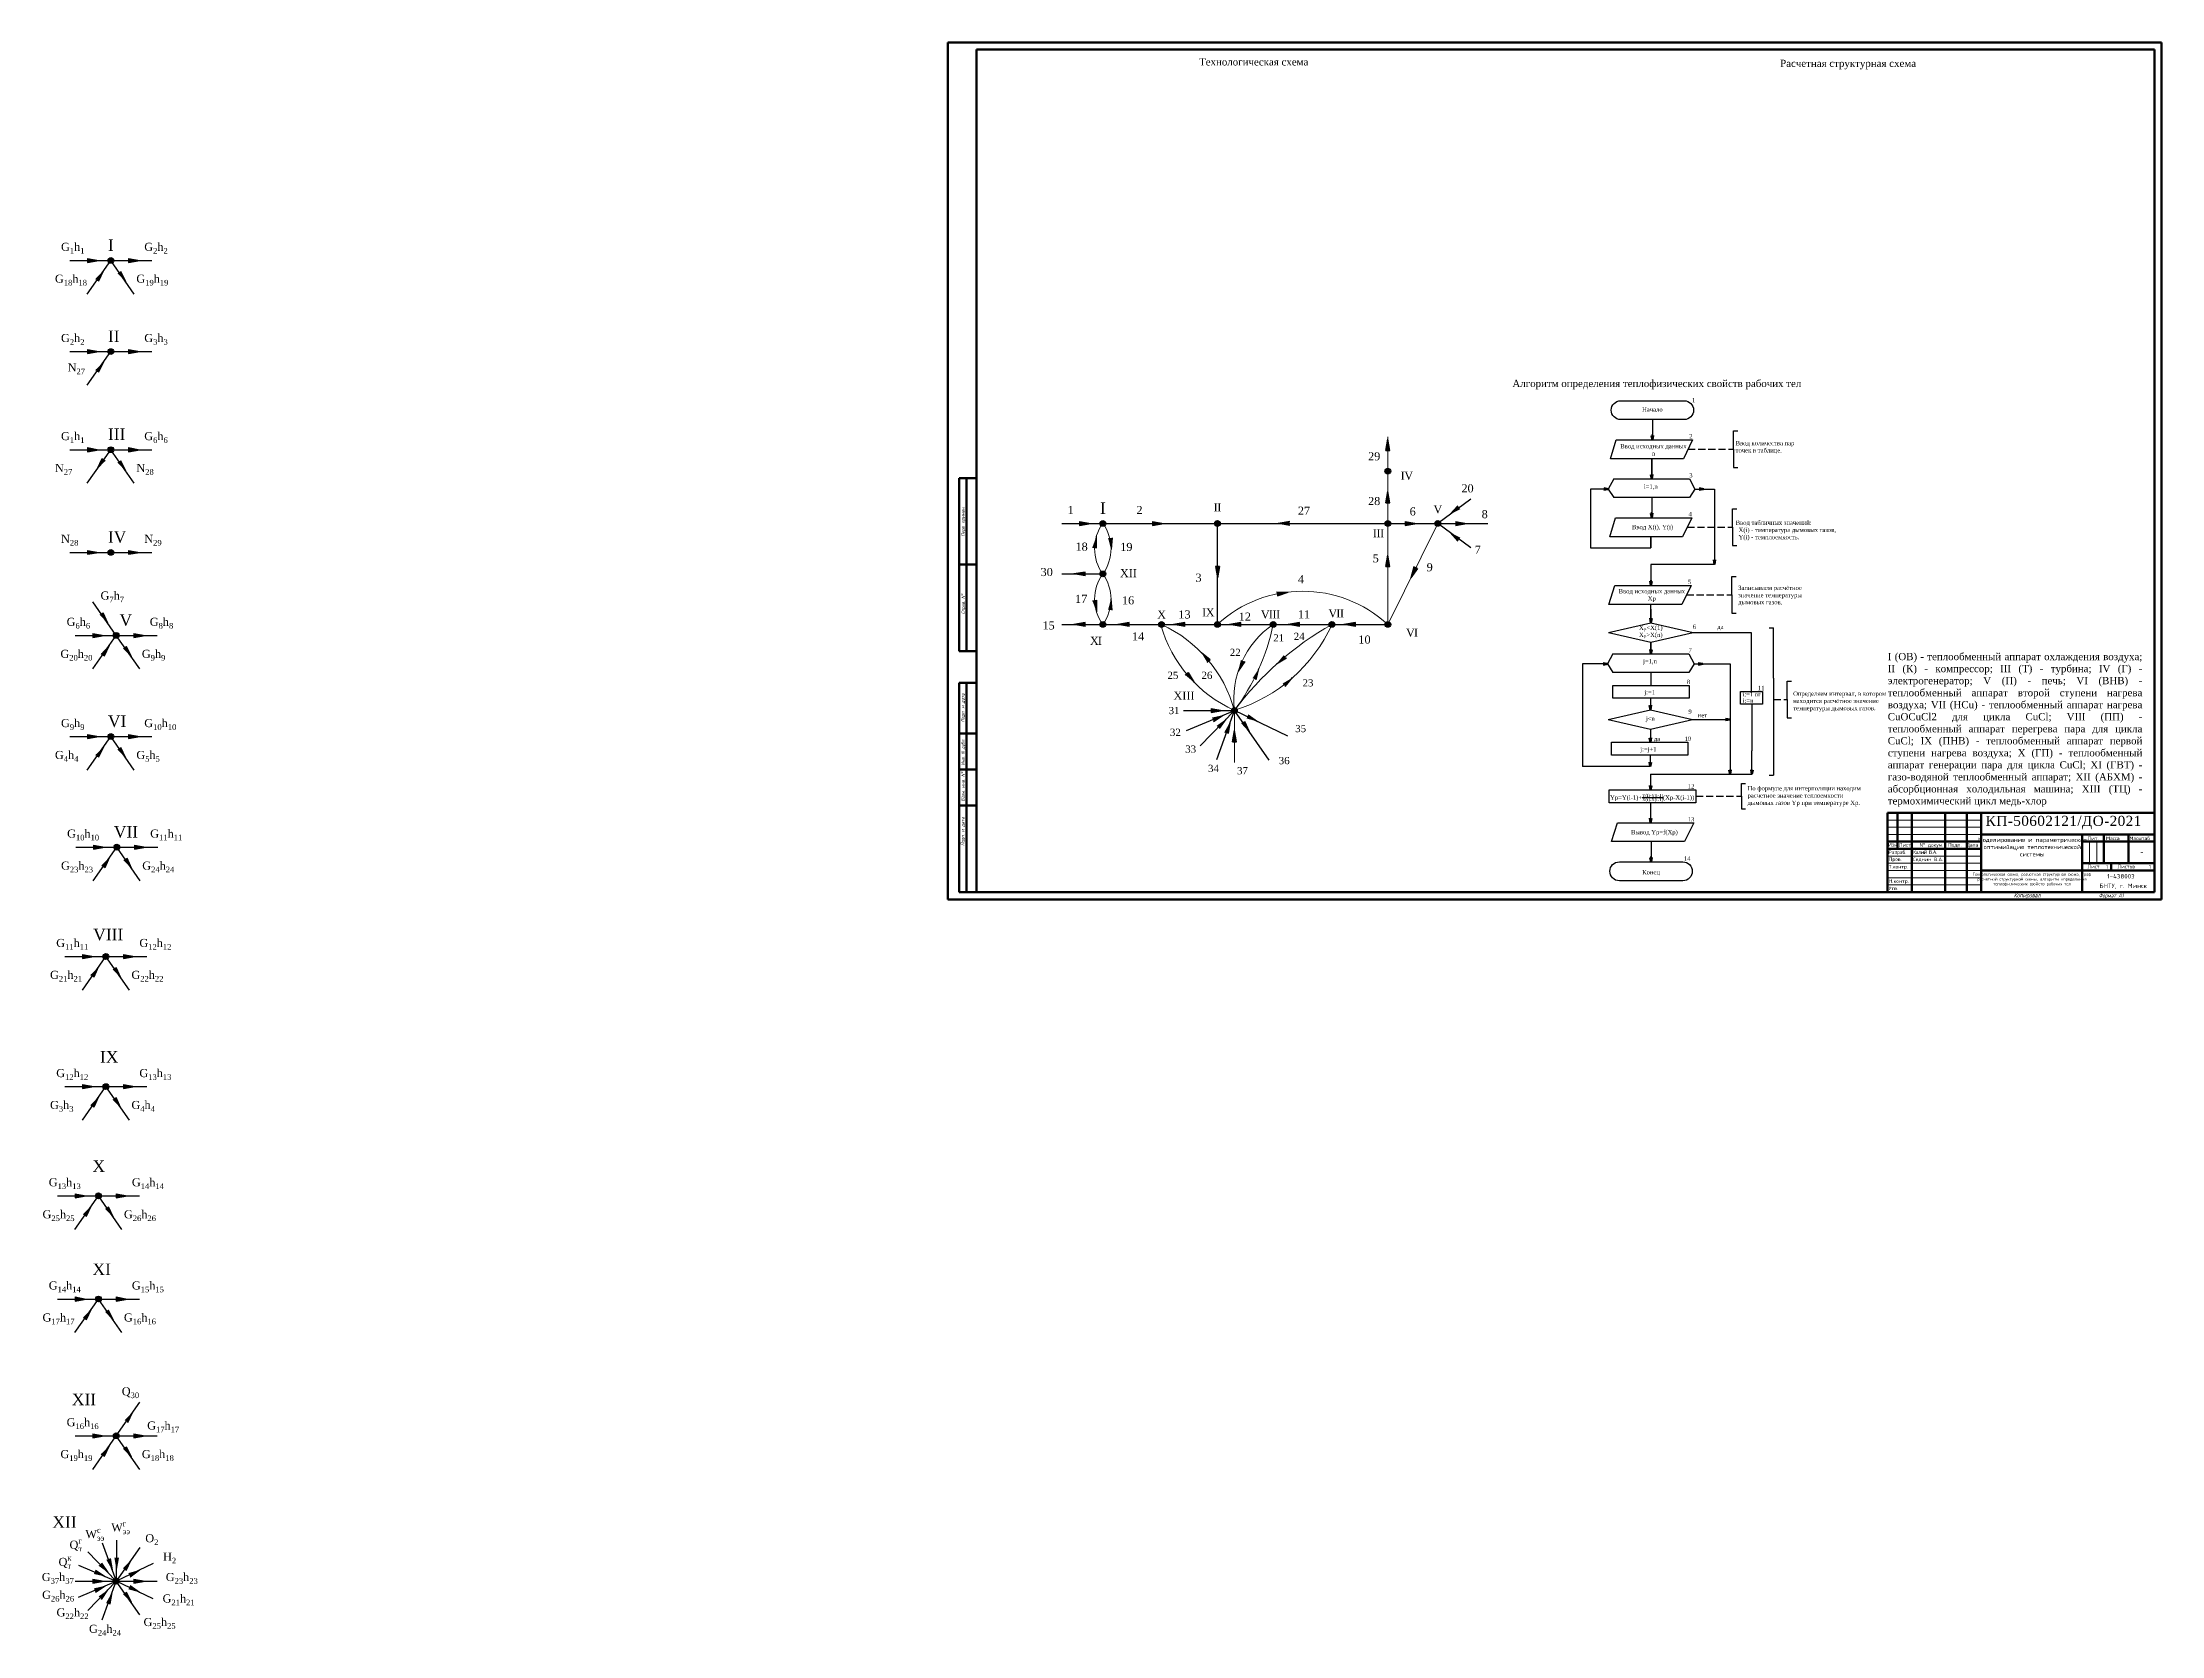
# Model space of a CAD drawing. Extents: x 1596 to 4332, y -1814 to 594.
# Drawn here: x 1596 to 3064, y -1814 to -709 of the extents above; entities that cross this region are included whole.
import ezdxf

# ---------------------------------------------------------------- set-up
doc = ezdxf.new("R2010")
doc.units = 0
doc.header["$MEASUREMENT"] = 0
doc.linetypes.add('DASHED', pattern=[7, 5, -2, 0])
doc.linetypes.add('осеваяX2', pattern=[101.6, 63.5, -12.7, 12.7, -12.7])
for name, color, linetype, lineweight in [('block', 7, 'Continuous', 50), ('линии', 7, 'Continuous', 30), ('Основная', 7, 'Continuous', 50), ('основной', 7, 'Continuous', 50), ('Позиции', 7, 'Continuous', 25), ('тонкая', 7, 'Continuous', 15)]:
    doc.layers.add(name, color=color, linetype=linetype, lineweight=lineweight)
doc.layers.add('текст', color=250, linetype='Continuous')
doc.styles.add('ГОСТ 2.304', font='isocpeur.ttf', dxfattribs={"height": 5})
doc.styles.add('МОЙСКИЙ', font='timesi.ttf')
doc.styles.add('Размер', font='GOST_Common.ttf')
doc.styles.add('стиль1', font='romans.shx', dxfattribs={"width": 0.75, "oblique": 15, "height": 3.5})

msp = doc.modelspace()

# ---------------------------------------------------------------- texts
at = {"color": 7, "char_height": 5, "attachment_point": 1, "style": 'МОЙСКИЙ'}
for s, insert, width in [('{\\fTimes New Roman|b0|i0|c204|p18;Технологическая схема}', (2397, -720.4), 78.99), ('{\\fTimes New Roman|b0|i0|c204|p18;Расчетная структурная схема}', (2799.6, -721.4), 94.128), ('\\pxt28;{\\fTimes New Roman|b0|i0|c204|p18;Алгоритм определения теплофизических свойств рабочих тел}', (2614.1, -943.3), 322.579), ('\\pxqj;{\\fTimes New Roman|b0|i0|c0|p18;\\C256;I\\fTimes New Roman|b0|i0|c204|p18; (ОВ)\\fTimes New Roman Cyr|b0|i0|c204|p18; - теплообменный аппарат охлаждения воздуха; \\fTimes New Roman|b0|i0|c0|p18;II\\fTimes New Roman|b0|i0|c204|p18; (К)\\fTimes New Roman Cyr|b0|i0|c204|p18; - компрессор;\\fTimes New Roman|b0|i0|c204|p18; \\fTimes New Roman|b0|i0|c0|p18;III\\fTimes New Roman|b0|i0|c204|p18; (Т)\\fTimes New Roman Cyr|b0|i0|c204|p18; - турбина; \\fTimes New Roman|b0|i0|c0|p18;IV\\fTimes New Roman|b0|i0|c204|p18; (Г)\\fTimes New Roman Cyr|b0|i0|c204|p18; - электрогенератор; \\fTimes New Roman|b0|i0|c0|p18;V\\fTimes New Roman|b0|i0|c204|p18; (П)\\fTimes New Roman Cyr|b0|i0|c204|p18; - печь; \\fTimes New Roman|b0|i0|c0|p18;VI\\fTimes New Roman|b0|i0|c204|p18; (ВНВ)\\fTimes New Roman Cyr|b0|i0|c204|p18; - теплообменный аппарат второй ступени нагрева воздуха; \\fTimes New Roman|b0|i0|c0|p18;VII\\fTimes New Roman|b0|i0|c204|p18; (Н\\fTimes New Roman|b0|i0|c0|p18;Cu)\\fTimes New Roman Cyr|b0|i0|c204|p18; - теплообменный аппарат нагрева \\fTimes New Roman|b0|i0|c0|p18;CuOCuCl\\fTimes New Roman Cyr|b0|i0|c204|p18;2 для цикла \\fTimes New Roman|b0|i0|c0|p18;CuCl; VIII\\fTimes New Roman|b0|i0|c204|p18; (ПП)\\fTimes New Roman Cyr|b0|i0|c204|p18; - теплообменный аппарат перегрева пара для цикла \\fTimes New Roman|b0|i0|c0|p18;CuCl; IX\\fTimes New Roman|b0|i0|c204|p18; (ПНВ)\\fTimes New Roman Cyr|b0|i0|c204|p18; - теплообменный аппарат первой ступени нагрева воздуха; \\fTimes New Roman|b0|i0|c0|p18;X\\fTimes New Roman|b0|i0|c204|p18; (ГП)\\fTimes New Roman Cyr|b0|i0|c204|p18; - теплообменный аппарат генерации пара для цикла \\fTimes New Roman|b0|i0|c0|p18;CuCl; XI\\fTimes New Roman|b0|i0|c204|p18; (ГВТ)\\fTimes New Roman Cyr|b0|i0|c204|p18; - газо-водяной теплообменный аппарат; \\fTimes New Roman|b0|i0|c0|p18;XII\\fTimes New Roman|b0|i0|c204|p18; (АБХМ)\\fTimes New Roman Cyr|b0|i0|c204|p18; - абсорбционная холодильная машина; \\fTimes New Roman|b0|i0|c0|p18;XIII\\fTimes New Roman|b0|i0|c204|p18; (ТЦ)\\fTimes New Roman Cyr|b0|i0|c204|p18; - термохимический цикл медь-хлор}', (2874.2, -1132.6), 175.853)]:
    msp.add_mtext(s, dxfattribs=dict(at, insert=insert, width=width))
at = {"color": 7, "attachment_point": 1, "style": 'Размер'}
for s, width, heights, insert, char_height in [('Седнин В.А.', 45.326, [0], (2891.7, -1274.4), 2.5), ('{\\T0.75;Калий В.А.}', 45.326, [0], (2891.7, -1269.4), 2.5), ('\\pxqc;{\\fGOST Common|b0|i0|c204|p34;Технологическая схема}, {\\fGOST Common|b0|i0|c204|p34;расчетная структурная схема}, {\\fGOST Common|b0|i0|c204|p34;граф расчетной структурной схемы}, {\\fGOST Common|b0|i0|c204|p34;алгоритм определения теплофизических свойств рабочих тел}', 70.84, [15], (2938.7, -1285), 2)]:
    msp.add_mtext_dynamic_manual_height_columns(s, width=width, gutter_width=50, heights=heights, dxfattribs=dict(at, insert=insert, char_height=char_height))
at = {"attachment_point": 1, "style": 'Размер'}
for s, insert, char_height in [('-', (3049.1, -1269), 3), ('1', (3025.4, -1279.6), 2.5), ('{\\fGOST Common|b0|i0|c204|p34;1}', (3055.1, -1279.6), 2.5)]:
    msp.add_mtext_dynamic_manual_height_columns(s, width=45.326, gutter_width=50, heights=[0], dxfattribs=dict(at, insert=insert, char_height=char_height))
at = {"layer": 'линии', "attachment_point": 1}
for s, width, gutter_width, heights, insert, char_height in [('\\A1;{\\fTimes New Roman|b0|i0|c0|p23;G\\fTimes New Roman|b0|i0|c204|p23;\\H0.7x;\\S^ 1;\\fTimes New Roman|b0|i0|c0|p23;\\H1.42857x;h\\fTimes New Roman|b0|i0|c204|p23;\\H0.7x;\\S^ 1;}', 32.216, 32.6, [0], (1608.5, -848.3), 5.6), ('{\\fTimes New Roman|b0|i0|c0|p23;I}', 46.023, 46.6, [0], (1641, -845.9), 8), ('\\A1;{\\fTimes New Roman|b0|i0|c0|p23;G\\fTimes New Roman|b0|i0|c204|p23;\\H0.7x;\\S^ 2;\\fTimes New Roman|b0|i0|c0|p23;\\H1.42857x;h\\fTimes New Roman|b0|i0|c204|p23;\\H0.7x;\\S^ 2;}', 32.216, 32.6, [0], (1666.2, -848.3), 5.6), ('\\A1;{\\fTimes New Roman|b0|i0|c0|p23;G\\fTimes New Roman|b0|i0|c204|p23;\\H0.7x;\\S^ 18;\\fTimes New Roman|b0|i0|c0|p23;\\H1.42857x;h\\fTimes New Roman|b0|i0|c204|p23;\\H0.7x;\\S^ 18;}', 32.216, 32.6, [0], (1604.3, -870.4), 5.6), ('\\A1;{\\fTimes New Roman|b0|i0|c0|p23;G\\fTimes New Roman|b0|i0|c204|p23;\\H0.7x;\\S^ 19;\\fTimes New Roman|b0|i0|c0|p23;\\H1.42857x;h\\fTimes New Roman|b0|i0|c204|p23;\\H0.7x;\\S^ 19;}', 32.216, 32.6, [0], (1660.7, -870.4), 5.6), ('{\\fTimes New Roman|b0|i0|c0|p23;II}', 46.023, 46.6, [0], (1641, -909.1), 8), ('\\A1;{\\fTimes New Roman|b0|i0|c0|p23;G\\fTimes New Roman|b0|i0|c204|p23;\\H0.7x;\\S^ 2;\\fTimes New Roman|b0|i0|c0|p23;\\H1.42857x;h\\fTimes New Roman|b0|i0|c204|p23;\\H0.7x;\\S^ 2;}', 32.216, 32.6, [0], (1608.5, -911.5), 5.6), ('\\A1;{\\fTimes New Roman|b0|i0|c0|p23;G\\fTimes New Roman|b0|i0|c204|p23;\\H0.7x;\\S^ 3;\\fTimes New Roman|b0|i0|c0|p23;\\H1.42857x;h\\fTimes New Roman|b0|i0|c204|p23;\\H0.7x;\\S^ 3;}', 32.216, 32.6, [0], (1666.2, -911.5), 5.6), ('\\A1;{\\fTimes New Roman|b0|i0|c0|p23;N\\fTimes New Roman|b0|i0|c204|p23;\\H0.7x;\\S^ 27;}', 32.216, 32.6, [0], (1613.1, -931.9), 5.6), ('\\A1;{\\fTimes New Roman|b0|i0|c0|p23;G\\fTimes New Roman|b0|i0|c204|p23;\\H0.7x;\\S^ 1;\\fTimes New Roman|b0|i0|c0|p23;\\H1.42857x;h\\fTimes New Roman|b0|i0|c204|p23;\\H0.7x;\\S^ 1;}', 32.216, 32.6, [0], (1608.5, -979.5), 5.6), ('{\\fTimes New Roman|b0|i0|c0|p23;III}', 46.023, 46.6, [0], (1641, -977), 8), ('\\A1;{\\fTimes New Roman|b0|i0|c0|p23;G\\fTimes New Roman|b0|i0|c204|p23;\\H0.7x;\\S^ 6;\\fTimes New Roman|b0|i0|c0|p23;\\H1.42857x;h\\fTimes New Roman|b0|i0|c204|p23;\\H0.7x;\\S^ 6;}', 32.216, 32.6, [0], (1666.2, -979.5), 5.6), ('\\A1;{\\fTimes New Roman|b0|i0|c204|p23;29}', 32.216, 32.6, [0], (2514.1, -993.5), 5.6), ('\\A1;{\\fTimes New Roman|b0|i0|c0|p23;N\\fTimes New Roman|b0|i0|c204|p23;\\H0.7x;\\S^ 27;}', 32.216, 32.6, [0], (1604.3, -1001.6), 5.6), ('\\A1;{\\fTimes New Roman|b0|i0|c0|p23;N\\fTimes New Roman|b0|i0|c204|p23;\\H0.7x;\\S^ 28;}', 32.216, 32.6, [0], (1660.7, -1001.6), 5.6), ('{\\fTimes New Roman|b0|i0|c0|p23;\\T0.9;IV}', 32.216, 32.6, [0], (2536.7, -1006.9), 5.6), ('\\A1;{\\fTimes New Roman|b0|i0|c204|p23;28}', 32.216, 32.6, [0], (2514.1, -1024.5), 5.6), ('\\A1;{\\fTimes New Roman|b0|i0|c204|p23;20}', 32.216, 32.6, [0], (2578.8, -1015.7), 5.6), ('\\A1;{\\fTimes New Roman|b0|i0|c204|p23;1}', 32.216, 32.6, [0], (2305.9, -1030.7), 5.6), ('{\\fTimes New Roman|b0|i0|c0|p23;I}', 46.023, 46.6, [0], (2328.4, -1028.2), 8), ('\\A1;{\\fTimes New Roman|b0|i0|c204|p23;2}', 32.216, 32.6, [0], (2353.6, -1030.7), 5.6), ('{\\fTimes New Roman|b0|i0|c0|p23;\\T0.9;II}', 32.216, 32.6, [0], (2407.1, -1028.8), 5.6), ('\\A1;{\\fTimes New Roman|b0|i0|c204|p23;27}', 32.216, 32.6, [0], (2465.5, -1031.2), 5.6), ('\\A1;{\\fTimes New Roman|b0|i0|c204|p23;6}', 32.216, 32.6, [0], (2542.9, -1031.7), 5.6), ('{\\fTimes New Roman|b0|i0|c0|p23;\\T0.9;V}', 32.216, 32.6, [0], (2559.4, -1030.2), 5.6), ('\\A1;{\\fTimes New Roman|b0|i0|c204|p23;8}', 32.216, 32.6, [0], (2592.8, -1033.6), 5.6), ('\\A1;{\\fTimes New Roman|b0|i0|c0|p23;N\\fTimes New Roman|b0|i0|c204|p23;\\H0.7x;\\S^ 28;}', 32.216, 32.6, [0], (1608.5, -1050.7), 5.6), ('{\\fTimes New Roman|b0|i0|c0|p23;IV}', 46.023, 46.6, [0], (1641, -1048.2), 8), ('\\A1;{\\fTimes New Roman|b0|i0|c0|p23;\\H1x;N\\fTimes New Roman|b0|i0|c204|p23;\\H0.7x;\\S^ 29;}', 32.216, 32.6, [0], (1666.2, -1050.7), 5.6), ('\\A1;{\\fTimes New Roman|b0|i0|c204|p23;18}', 32.216, 32.6, [0], (2311.4, -1056.1), 5.6), ('\\A1;{\\fTimes New Roman|b0|i0|c204|p23;19}', 32.216, 32.6, [0], (2342.4, -1056.3), 5.6), ('{\\fTimes New Roman|b0|i0|c0|p23;\\T0.9;III}', 32.216, 32.6, [0], (2517.4, -1046.8), 5.6), ('\\A1;{\\fTimes New Roman|b0|i0|c204|p23;5}', 32.216, 32.6, [0], (2517.3, -1064.2), 5.6), ('\\A1;{\\fTimes New Roman|b0|i0|c204|p23;9}', 32.216, 32.6, [0], (2554.7, -1070.4), 5.6), ('\\A1;{\\fTimes New Roman|b0|i0|c204|p23;7}', 32.216, 32.6, [0], (2588, -1058.2), 5.6), ('\\A1;{\\fTimes New Roman|b0|i0|c204|p23;30}', 32.216, 32.6, [0], (2287.2, -1073.7), 5.6), ('{\\fTimes New Roman|b0|i0|c0|p23;XII}', 32.216, 32.6, [0], (2342.2, -1074.5), 5.6), ('\\A1;{\\fTimes New Roman|b0|i0|c204|p23;3}', 32.216, 32.6, [0], (2394.5, -1077.6), 5.6), ('\\A1;{\\fTimes New Roman|b0|i0|c204|p23;4}', 32.216, 32.6, [0], (2465.5, -1078.7), 5.6), ('\\A1;{\\fTimes New Roman|b0|i0|c0|p23;G\\fTimes New Roman|b0|i0|c204|p23;\\H0.7x;\\S^ 7;\\fTimes New Roman|b0|i0|c0|p23;\\H1.42857x;h\\fTimes New Roman|b0|i0|c204|p23;\\H0.7x;\\S^ 7;}', 32.216, 32.6, [0], (1635.9, -1090), 5.6), ('\\A1;{\\fTimes New Roman|b0|i0|c204|p23;17}', 32.216, 32.6, [0], (2311.1, -1092.3), 5.6), ('\\A1;{\\fTimes New Roman|b0|i0|c204|p23;16}', 32.216, 32.6, [0], (2343.6, -1093.3), 5.6), ('\\A1;{\\fTimes New Roman|b0|i0|c0|p23;G\\fTimes New Roman|b0|i0|c204|p23;\\H0.7x;\\S^ 6;\\fTimes New Roman|b0|i0|c0|p23;\\H1.42857x;h\\fTimes New Roman|b0|i0|c204|p23;\\H0.7x;\\S^ 6;}', 32.216, 32.6, [0], (1612.4, -1108.2), 5.6), ('{\\fTimes New Roman|b0|i0|c0|p23;V}', 46.023, 46.6, [0], (1649, -1105.8), 8), ('\\A1;{\\fTimes New Roman|b0|i0|c0|p23;G\\fTimes New Roman|b0|i0|c204|p23;\\H0.7x;\\S^ 8;\\fTimes New Roman|b0|i0|c0|p23;\\H1.42857x;h\\fTimes New Roman|b0|i0|c204|p23;\\H0.7x;\\S^ 8;}', 32.216, 32.6, [0], (1670, -1108.2), 5.6), ('\\A1;{\\fTimes New Roman|b0|i0|c204|p23;15}', 32.216, 32.6, [0], (2288.5, -1110.7), 5.6), ('{\\fTimes New Roman|b0|i0|c0|p23;\\T0.9;X}', 32.216, 32.6, [0], (2368, -1103.2), 5.6), ('\\A1;{\\fTimes New Roman|b0|i0|c204|p23;13}', 32.216, 32.6, [0], (2382.7, -1103.1), 5.6), ('{\\fTimes New Roman|b0|i0|c0|p23;\\T0.9;IX}', 32.216, 32.6, [0], (2399.1, -1101.7), 5.6), ('\\A1;{\\fTimes New Roman|b0|i0|c204|p23;12}', 32.216, 32.6, [0], (2424.5, -1104.6), 5.6), ('{\\fTimes New Roman|b0|i0|c0|p23;\\T0.9;VIII}', 32.216, 32.6, [0], (2439.8, -1103.1), 5.6), ('\\A1;{\\fTimes New Roman|b0|i0|c204|p23;11}', 32.216, 32.6, [0], (2465.5, -1103), 5.6), ('{\\fTimes New Roman|b0|i0|c0|p23;\\T0.9;VII}', 32.216, 32.6, [0], (2486.6, -1102.3), 5.6), ('{\\fTimes New Roman|b0|i0|c0|p23;\\T0.9;VI}', 32.216, 32.6, [0], (2540.4, -1115.7), 5.6), ('\\A1;{\\fTimes New Roman|b0|i0|c0|p23;G\\fTimes New Roman|b0|i0|c204|p23;\\H0.7x;\\S^ 20;\\fTimes New Roman|b0|i0|c0|p23;\\H1.42857x;h\\fTimes New Roman|b0|i0|c204|p23;\\H0.7x;\\S^ 20;}', 32.216, 32.6, [0], (1608.1, -1130.4), 5.6), ('\\A1;{\\fTimes New Roman|b0|i0|c0|p23;G\\fTimes New Roman|b0|i0|c204|p23;\\H0.7x;\\S^ 9;\\fTimes New Roman|b0|i0|c0|p23;\\H1.42857x;h\\fTimes New Roman|b0|i0|c204|p23;\\H0.7x;\\S^ 9;}', 32.216, 32.6, [0], (1664.5, -1130.4), 5.6), ('{\\fTimes New Roman|b0|i0|c0|p23;\\T0.9;XI}', 32.216, 32.6, [0], (2321.4, -1121.4), 5.6), ('\\A1;{\\fTimes New Roman|b0|i0|c204|p23;14}', 32.216, 32.6, [0], (2350.5, -1118.3), 5.6), ('{\\fTimes New Roman|b0|i0|c204|p23;22}', 32.216, 32.6, [0], (2418.3, -1129.7), 5), ('{\\fTimes New Roman|b0|i0|c204|p23;21}', 32.216, 32.6, [0], (2448.4, -1119.6), 5), ('{\\fTimes New Roman|b0|i0|c204|p23;24}', 32.216, 32.6, [0], (2462.6, -1118.6), 5), ('\\A1;{\\fTimes New Roman|b0|i0|c204|p23;10}', 32.216, 32.6, [0], (2507.4, -1120.5), 5.6), ('{\\fTimes New Roman|b0|i0|c204|p23;25}', 32.216, 32.6, [0], (2375.1, -1145.6), 5), ('{\\fTimes New Roman|b0|i0|c0|p23;XIII}', 50.677, 32.6, [13.7], (2379.3, -1159.4), 5.6), ('{\\fTimes New Roman|b0|i0|c204|p23;26}', 32.216, 32.6, [0], (2398.7, -1145.6), 5), ('{\\fTimes New Roman|b0|i0|c204|p23;23}', 32.216, 32.6, [0], (2468.7, -1150.8), 5), ('\\A1;{\\fTimes New Roman|b0|i0|c204|p23;31}', 32.216, 32.6, [0], (2375.9, -1170), 5), ('\\A1;{\\fTimes New Roman|b0|i0|c0|p23;G\\fTimes New Roman|b0|i0|c204|p23;\\H0.7x;\\S^ 9;\\fTimes New Roman|b0|i0|c0|p23;\\H1.42857x;h\\fTimes New Roman|b0|i0|c204|p23;\\H0.7x;\\S^ 9;}', 32.216, 32.6, [0], (1608.5, -1178.4), 5.6), ('{\\fTimes New Roman|b0|i0|c0|p23;VI}', 46.023, 46.6, [0], (1641, -1175.9), 8), ('\\A1;{\\fTimes New Roman|b0|i0|c0|p23;G\\fTimes New Roman|b0|i0|c204|p23;\\H0.7x;\\S^ 10;\\fTimes New Roman|b0|i0|c0|p23;\\H1.42857x;h\\fTimes New Roman|b0|i0|c204|p23;\\H0.7x;\\S^ 10;}', 32.216, 32.6, [0], (1666.2, -1178.4), 5.6), ('\\A1;{\\fTimes New Roman|b0|i0|c204|p23;32}', 32.216, 32.6, [0], (2376.8, -1185.1), 5), ('\\A1;{\\fTimes New Roman|b0|i0|c204|p23;35}', 32.216, 32.6, [0], (2463.6, -1182.5), 5), ('\\A1;{\\fTimes New Roman|b0|i0|c0|p23;G\\fTimes New Roman|b0|i0|c204|p23;\\H0.7x;\\S^ 4;\\fTimes New Roman|b0|i0|c0|p23;\\H1.42857x;h\\fTimes New Roman|b0|i0|c204|p23;\\H0.7x;\\S^ 4;}', 32.216, 32.6, [0], (1604.3, -1200.5), 5.6), ('\\A1;{\\fTimes New Roman|b0|i0|c0|p23;G\\fTimes New Roman|b0|i0|c204|p23;\\H0.7x;\\S^ 5;\\fTimes New Roman|b0|i0|c0|p23;\\H1.42857x;h\\fTimes New Roman|b0|i0|c204|p23;\\H0.7x;\\S^ 5;}', 32.216, 32.6, [0], (1660.7, -1200.5), 5.6), ('\\A1;{\\fTimes New Roman|b0|i0|c204|p23;33}', 32.216, 32.6, [0], (2387.4, -1196.7), 5), ('\\A1;{\\fTimes New Roman|b0|i0|c204|p23;34}', 32.216, 32.6, [0], (2403.2, -1210.1), 5), ('\\A1;{\\fTimes New Roman|b0|i0|c204|p23;37}', 32.216, 32.6, [0], (2423.3, -1211.7), 5), ('\\A1;{\\fTimes New Roman|b0|i0|c204|p23;36}', 32.216, 32.6, [0], (2452.2, -1204.7), 5), ('\\A1;{\\fTimes New Roman|b0|i0|c0|p23;G\\fTimes New Roman|b0|i0|c204|p23;\\H0.7x;\\S^ 10;\\fTimes New Roman|b0|i0|c0|p23;\\H1.42857x;h\\fTimes New Roman|b0|i0|c204|p23;\\H0.7x;\\S^ 10;}', 32.216, 32.6, [0], (1612.7, -1255), 5.6), ('{\\fTimes New Roman|b0|i0|c0|p23;VII}', 46.023, 46.6, [0], (1645.1, -1252.6), 8), ('\\A1;{\\fTimes New Roman|b0|i0|c0|p23;G\\fTimes New Roman|b0|i0|c204|p23;\\H0.7x;\\S^ 11;\\fTimes New Roman|b0|i0|c0|p23;\\H1.42857x;h\\fTimes New Roman|b0|i0|c204|p23;\\H0.7x;\\S^ 11;}', 32.216, 32.6, [0], (1670.3, -1255), 5.6), ('\\A1;{\\fTimes New Roman|b0|i0|c0|p23;G\\fTimes New Roman|b0|i0|c204|p23;\\H0.7x;\\S^ 23;\\fTimes New Roman|b0|i0|c0|p23;\\H1.42857x;h\\fTimes New Roman|b0|i0|c204|p23;\\H0.7x;\\S^ 23;}', 32.216, 32.6, [0], (1608.5, -1277.2), 5.6), ('\\A1;{\\fTimes New Roman|b0|i0|c0|p23;G\\fTimes New Roman|b0|i0|c204|p23;\\H0.7x;\\S^ 24;\\fTimes New Roman|b0|i0|c0|p23;\\H1.42857x;h\\fTimes New Roman|b0|i0|c204|p23;\\H0.7x;\\S^ 24;}', 32.216, 32.6, [0], (1664.8, -1277.2), 5.6), ('\\A1;{\\fTimes New Roman|b0|i0|c0|p23;G\\fTimes New Roman|b0|i0|c204|p23;\\H0.7x;\\S^ 11;\\fTimes New Roman|b0|i0|c0|p23;\\H1.42857x;h\\fTimes New Roman|b0|i0|c204|p23;\\H0.7x;\\S^ 11;}', 32.216, 32.6, [0], (1605.2, -1330.8), 5.6), ('{\\fTimes New Roman|b0|i0|c0|p23;VIII}', 46.023, 46.6, [0], (1630.8, -1323.8), 8), ('\\A1;{\\fTimes New Roman|b0|i0|c0|p23;G\\fTimes New Roman|b0|i0|c204|p23;\\H0.7x;\\S^ 12;\\fTimes New Roman|b0|i0|c0|p23;\\H1.42857x;h\\fTimes New Roman|b0|i0|c204|p23;\\H0.7x;\\S^ 12;}', 32.216, 32.6, [0], (1662.8, -1330.8), 5.6), ('\\A1;{\\fTimes New Roman|b0|i0|c0|p23;G\\fTimes New Roman|b0|i0|c204|p23;\\H0.7x;\\S^ 21;\\fTimes New Roman|b0|i0|c0|p23;\\H1.42857x;h\\fTimes New Roman|b0|i0|c204|p23;\\H0.7x;\\S^ 21;}', 32.216, 32.6, [0], (1600.9, -1352.9), 5.6), ('\\A1;{\\fTimes New Roman|b0|i0|c0|p23;G\\fTimes New Roman|b0|i0|c204|p23;\\H0.7x;\\S^ 22;\\fTimes New Roman|b0|i0|c0|p23;\\H1.42857x;h\\fTimes New Roman|b0|i0|c204|p23;\\H0.7x;\\S^ 22;}', 32.216, 32.6, [0], (1657.3, -1352.9), 5.6), ('{\\fTimes New Roman|b0|i0|c0|p23;IX}', 46.023, 46.6, [0], (1635.5, -1408.6), 8), ('\\A1;{\\fTimes New Roman|b0|i0|c0|p23;G\\fTimes New Roman|b0|i0|c204|p23;\\H0.7x;\\S^ 12;\\fTimes New Roman|b0|i0|c0|p23;\\H1.42857x;h\\fTimes New Roman|b0|i0|c204|p23;\\H0.7x;\\S^ 12;}', 32.216, 32.6, [0], (1605.2, -1421), 5.6), ('\\A1;{\\fTimes New Roman|b0|i0|c0|p23;G\\fTimes New Roman|b0|i0|c204|p23;\\H0.7x;\\S^ 13;\\fTimes New Roman|b0|i0|c0|p23;\\H1.42857x;h\\fTimes New Roman|b0|i0|c204|p23;\\H0.7x;\\S^ 13;}', 32.216, 32.6, [0], (1662.8, -1421), 5.6), ('\\A1;{\\fTimes New Roman|b0|i0|c0|p23;G\\fTimes New Roman|b0|i0|c204|p23;\\H0.7x;\\S^ 3;\\fTimes New Roman|b0|i0|c0|p23;\\H1.42857x;h\\fTimes New Roman|b0|i0|c204|p23;\\H0.7x;\\S^ 3;}', 32.216, 32.6, [0], (1600.9, -1443.1), 5.6), ('\\A1;{\\fTimes New Roman|b0|i0|c0|p23;G\\fTimes New Roman|b0|i0|c204|p23;\\H0.7x;\\S^ 4;\\fTimes New Roman|b0|i0|c0|p23;\\H1.42857x;h\\fTimes New Roman|b0|i0|c204|p23;\\H0.7x;\\S^ 4;}', 32.216, 32.6, [0], (1657.3, -1443.1), 5.6), ('\\A1;{\\fTimes New Roman|b0|i0|c0|p23;G\\fTimes New Roman|b0|i0|c204|p23;\\H0.7x;\\S^ 13;\\fTimes New Roman|b0|i0|c0|p23;\\H1.42857x;h\\fTimes New Roman|b0|i0|c204|p23;\\H0.7x;\\S^ 13;}', 32.216, 32.6, [0], (1600, -1496.7), 5.6), ('{\\fTimes New Roman|b0|i0|c0|p23;X}', 46.023, 46.6, [0], (1630.3, -1484.3), 8), ('\\A1;{\\fTimes New Roman|b0|i0|c0|p23;G\\fTimes New Roman|b0|i0|c204|p23;\\H0.7x;\\S^ 14;\\fTimes New Roman|b0|i0|c0|p23;\\H1.42857x;h\\fTimes New Roman|b0|i0|c204|p23;\\H0.7x;\\S^ 14;}', 32.216, 32.6, [0], (1657.6, -1496.7), 5.6), ('\\A1;{\\fTimes New Roman|b0|i0|c0|p23;G\\fTimes New Roman|b0|i0|c204|p23;\\H0.7x;\\S^ 25;\\fTimes New Roman|b0|i0|c0|p23;\\H1.42857x;h\\fTimes New Roman|b0|i0|c204|p23;\\H0.7x;\\S^ 25;}', 32.216, 32.6, [0], (1595.7, -1518.9), 5.6), ('\\A1;{\\fTimes New Roman|b0|i0|c0|p23;G\\fTimes New Roman|b0|i0|c204|p23;\\H0.7x;\\S^ 26;\\fTimes New Roman|b0|i0|c0|p23;\\H1.42857x;h\\fTimes New Roman|b0|i0|c204|p23;\\H0.7x;\\S^ 26;}', 32.216, 32.6, [0], (1652.1, -1518.9), 5.6), ('{\\fTimes New Roman|b0|i0|c0|p23;XI}', 46.023, 46.6, [0], (1630.3, -1555.8), 8), ('\\A1;{\\fTimes New Roman|b0|i0|c0|p23;G\\fTimes New Roman|b0|i0|c204|p23;\\H0.7x;\\S^ 14;\\fTimes New Roman|b0|i0|c0|p23;\\H1.42857x;h\\fTimes New Roman|b0|i0|c204|p23;\\H0.7x;\\S^ 14;}', 32.216, 32.6, [0], (1600, -1568.2), 5.6), ('\\A1;{\\fTimes New Roman|b0|i0|c0|p23;G\\fTimes New Roman|b0|i0|c204|p23;\\H0.7x;\\S^ 15;\\fTimes New Roman|b0|i0|c0|p23;\\H1.42857x;h\\fTimes New Roman|b0|i0|c204|p23;\\H0.7x;\\S^ 15;}', 32.216, 32.6, [0], (1657.6, -1568.2), 5.6), ('\\A1;{\\fTimes New Roman|b0|i0|c0|p23;G\\fTimes New Roman|b0|i0|c204|p23;\\H0.7x;\\S^ 17;\\fTimes New Roman|b0|i0|c0|p23;\\H1.42857x;h\\fTimes New Roman|b0|i0|c204|p23;\\H0.7x;\\S^ 17;}', 32.216, 32.6, [0], (1595.7, -1590.4), 5.6), ('\\A1;{\\fTimes New Roman|b0|i0|c0|p23;G\\fTimes New Roman|b0|i0|c204|p23;\\H0.7x;\\S^ 16;\\fTimes New Roman|b0|i0|c0|p23;\\H1.42857x;h\\fTimes New Roman|b0|i0|c204|p23;\\H0.7x;\\S^ 16;}', 32.216, 32.6, [0], (1652.1, -1590.4), 5.6), ('\\A1;{\\fTimes New Roman|b0|i0|c0|p23;Q\\fTimes New Roman|b0|i0|c204|p23;\\H0.7x;\\S^ 30;}', 32.216, 32.6, [0], (1650.6, -1641.6), 5.6), ('{\\fTimes New Roman|b0|i0|c0|p23;XII}', 46.023, 46.6, [0], (1616, -1646), 8), ('\\A1;{\\fTimes New Roman|b0|i0|c0|p23;G\\fTimes New Roman|b0|i0|c204|p23;\\H0.7x;\\S^ 16;\\fTimes New Roman|b0|i0|c0|p23;\\H1.42857x;h\\fTimes New Roman|b0|i0|c204|p23;\\H0.7x;\\S^ 16;}', 32.216, 32.6, [0], (1612.4, -1663), 5.6), ('\\A1;{\\fTimes New Roman|b0|i0|c0|p23;G\\fTimes New Roman|b0|i0|c204|p23;\\H0.7x;\\S^ 17;\\fTimes New Roman|b0|i0|c0|p23;\\H1.42857x;h\\fTimes New Roman|b0|i0|c204|p23;\\H0.7x;\\S^ 17;}', 32.216, 32.6, [0], (1668.2, -1665.3), 5.6), ('\\A1;{\\fTimes New Roman|b0|i0|c0|p23;G\\fTimes New Roman|b0|i0|c204|p23;\\H0.7x;\\S^ 19;\\fTimes New Roman|b0|i0|c0|p23;\\H1.42857x;h\\fTimes New Roman|b0|i0|c204|p23;\\H0.7x;\\S^ 19;}', 32.216, 32.6, [0], (1608.1, -1685.1), 5.6), ('\\A1;{\\fTimes New Roman|b0|i0|c0|p23;G\\fTimes New Roman|b0|i0|c204|p23;\\H0.7x;\\S^ 18;\\fTimes New Roman|b0|i0|c0|p23;\\H1.42857x;h\\fTimes New Roman|b0|i0|c204|p23;\\H0.7x;\\S^ 18;}', 32.216, 32.6, [0], (1664.5, -1685.1), 5.6), ('{\\fTimes New Roman|b0|i0|c0|p23;XII}', 46.023, 46.6, [0], (1602.5, -1731), 8), ('\\A1;{\\fTimes New Roman|b0|i0|c0|p23;Q\\fTimes New Roman|b0|i0|c204|p23;\\H0.7x;\\Sг^ т;}', 32.216, 32.6, [0], (1614.4, -1746), 5.6), ('\\A1;{\\fTimes New Roman|b0|i0|c0|p23;W\\fTimes New Roman|b0|i0|c204|p23;\\H0.7x;\\Sc^ ээ;}', 32.216, 32.6, [0], (1625.4, -1738.6), 5.6), ('\\A1;{\\fTimes New Roman|b0|i0|c0|p23;W\\fTimes New Roman|b0|i0|c204|p23;\\H0.7x;\\Sг^ ээ;}', 32.216, 32.6, [0], (1643.3, -1734), 5.6), ('\\A1;{\\fTimes New Roman|b0|i0|c0|p23;O\\fTimes New Roman|b0|i0|c204|p23;\\H0.7x;\\S^ 2;}', 32.216, 32.6, [0], (1666.9, -1743.4), 5.6), ('\\A1;{\\fTimes New Roman|b0|i0|c0|p23;Q\\fTimes New Roman|b0|i0|c204|p23;\\H0.7x;\\Sк^ т;}', 32.216, 32.6, [0], (1606.8, -1757.9), 5.6), ('\\A1;{\\fTimes New Roman|b0|i0|c0|p23;H\\fTimes New Roman|b0|i0|c204|p23;\\H0.7x;\\S^ 2;}', 32.216, 32.6, [0], (1679.2, -1756.2), 5.6), ('\\A1;{\\fTimes New Roman|b0|i0|c0|p23;G\\fTimes New Roman|b0|i0|c204|p23;\\H0.7x;\\S^ 37;\\fTimes New Roman|b0|i0|c0|p23;\\H1.42857x;h\\fTimes New Roman|b0|i0|c204|p23;\\H0.7x;\\S^ 37;}', 32.216, 32.6, [0], (1595.2, -1770.3), 5.6), ('\\A1;{\\fTimes New Roman|b0|i0|c0|p23;G\\fTimes New Roman|b0|i0|c204|p23;\\H0.7x;\\S^ 23;\\fTimes New Roman|b0|i0|c0|p23;\\H1.42857x;h\\fTimes New Roman|b0|i0|c204|p23;\\H0.7x;\\S^ 23;}', 32.216, 32.6, [0], (1681.1, -1770.3), 5.6), ('\\A1;{\\fTimes New Roman|b0|i0|c0|p23;G\\fTimes New Roman|b0|i0|c204|p23;\\H0.7x;\\S^ 26;\\fTimes New Roman|b0|i0|c0|p23;\\H1.42857x;h\\fTimes New Roman|b0|i0|c204|p23;\\H0.7x;\\S^ 26;}', 32.216, 32.6, [0], (1595.4, -1782.6), 5.6), ('\\A1;{\\fTimes New Roman|b0|i0|c0|p23;G\\fTimes New Roman|b0|i0|c204|p23;\\H0.7x;\\S^ 21;\\fTimes New Roman|b0|i0|c0|p23;\\H1.42857x;h\\fTimes New Roman|b0|i0|c204|p23;\\H0.7x;\\S^ 21;}', 32.216, 32.6, [0], (1678.9, -1785.2), 5.6), ('\\A1;{\\fTimes New Roman|b0|i0|c0|p23;G\\fTimes New Roman|b0|i0|c204|p23;\\H0.7x;\\S^ 22;\\fTimes New Roman|b0|i0|c0|p23;\\H1.42857x;h\\fTimes New Roman|b0|i0|c204|p23;\\H0.7x;\\S^ 22;}', 32.216, 32.6, [0], (1605.4, -1794.8), 5.6), ('\\A1;{\\fTimes New Roman|b0|i0|c0|p23;G\\fTimes New Roman|b0|i0|c204|p23;\\H0.7x;\\S^ 24;\\fTimes New Roman|b0|i0|c0|p23;\\H1.42857x;h\\fTimes New Roman|b0|i0|c204|p23;\\H0.7x;\\S^ 24;}', 32.216, 32.6, [0], (1627.9, -1806.2), 5.6), ('\\A1;{\\fTimes New Roman|b0|i0|c0|p23;G\\fTimes New Roman|b0|i0|c204|p23;\\H0.7x;\\S^ 25;\\fTimes New Roman|b0|i0|c0|p23;\\H1.42857x;h\\fTimes New Roman|b0|i0|c204|p23;\\H0.7x;\\S^ 25;}', 32.216, 32.6, [0], (1665.7, -1801.5), 5.6)]:
    msp.add_mtext_dynamic_manual_height_columns(s, width=width, gutter_width=gutter_width, heights=heights, dxfattribs=dict(at, insert=insert, char_height=char_height))
at = {"layer": 'Основная', "color": 7, "style": 'стиль1', "oblique": 15, "width": 0.75}
for s, p in [('Перв. примен.', (2234.7, -1051.9)), ('Справ. N%%d', (2234.8, -1105.7)), ('Подп. и дата', (2234.5, -1180.6)), ('Инв. N дубл.', (2234.7, -1210.6)), ('Взам. инв. N%%d', (2234.7, -1235.6)), ('Взам. инв. N%%d', (2234.7, -1235.6)), ('Подп. и дата', (2234.4, -1266.3))]:
    msp.add_text(s, height=2.5, rotation=90, dxfattribs=at).set_placement(p)
at = {"layer": 'Позиции', "char_height": 3, "attachment_point": 5, "style": 'ГОСТ 2.304'}
for s, width, insert in [('{\\fTimes New Roman|b0|i0|c204|p18;Начало}', 20.917, (2711.1, -963.9)), ('{\\fTimes New Roman|b0|i0|c204|p18;1}', 20.917, (2739.6, -957.4)), ('{\\fTimes New Roman|b0|i0|c204|p18;2}', 20.917, (2737.8, -982.4)), ('{\\fTimes New Roman|b0|i0|c204|p18;Ввод исходных данных \\Pn}', 51.062, (2711.8, -991.8)), ('\\pxql;{\\fTimes New Roman|b0|i0|c204|p18;Ввод количества пар точек в таблице.}', 51.062, (2794.3, -990.1)), ('{\\fTimes New Roman|b0|i0|c204|p18;3}', 20.917, (2737.8, -1009.5)), ('\\A1;{\\fTimes New Roman|b0|i0|c204|p18;i=1,n}', 81.412, (2710, -1017.6)), ('{\\fTimes New Roman|b0|i0|c204|p18;4}', 20.917, (2737.3, -1036.4)), ('{\\fTimes New Roman|b0|i0|c204|p18;Ввод табличных значений: \\P\\pxql;                     X(i) - температура дымовых газов, \\P                     Y(i) - темплоемкость.}', 96.75, (2795.1, -1047.8)), ('{\\fTimes New Roman|b0|i0|c204|p18;Ввод X(i), Y(i)}', 51.062, (2711.2, -1045.8)), ('{\\fTimes New Roman|b0|i0|c204|p18;5}', 20.917, (2736.8, -1083.4)), ('\\pxql;{\\fTimes New Roman|b0|i0|c204|p18;Записываем расчётное \\Pзначение температуры \\Pдымовых газов.}', 96.75, (2818.9, -1092.9)), ('{\\fTimes New Roman|b0|i0|c204|p18;Ввод исходных данных \\PXp}', 51.062, (2710.7, -1092.8)), ('\\A1;{\\fTimes New Roman|b0|i0|c204|p18;X\\H0.7x;\\S^ P;\\H1.42857x;<X(1)}', 81.412, (2710, -1115.6)), ('{\\fTimes New Roman|b0|i0|c204|p18;6}', 20.917, (2740.2, -1114.4)), ('\\A1;{\\fTimes New Roman|b0|i0|c204|p18;да}', 81.412, (2758.2, -1114.9)), ('\\A1;{\\fTimes New Roman|b0|i0|c204|p18;X\\H0.7x;\\S^ P;\\H1.42857x;>X(n)}', 81.412, (2710, -1120.5)), ('{\\fTimes New Roman|b0|i0|c204|p18;7}', 20.917, (2737.2, -1130.8)), ('\\A1;{\\fTimes New Roman|b0|i0|c204|p18;j=1,n}', 81.412, (2709.4, -1138.8)), ('{\\fTimes New Roman|b0|i0|c204|p18;j:=1}', 81.412, (2709.2, -1160.3)), ('{\\fTimes New Roman|b0|i0|c204|p18;8}', 20.917, (2736.1, -1152.7)), ('{\\fTimes New Roman|b0|i0|c204|p18;i:=1 or}', 81.412, (2779.7, -1161.3)), ('{\\fTimes New Roman|b0|i0|c204|p18;11}', 20.917, (2786.5, -1156.9)), ('\\pxql;{\\fTimes New Roman|b0|i0|c204|p18;Определяем интервал, в котором \\Pнаходится расчётное значение\\Pтемпературы дымовых газов.}', 96.75, (2857, -1166.3)), ('{\\fTimes New Roman|b0|i0|c204|p18;9}', 20.917, (2737.2, -1173.3)), ('{\\fTimes New Roman|b0|i0|c204|p18;i:=n}', 81.412, (2777.4, -1165.7)), ('\\A1;{\\fTimes New Roman|b0|i0|c204|p18;j\\H1x;<n}', 81.412, (2709.7, -1178.6)), ('\\A1;{\\fTimes New Roman|b0|i0|c204|p18;нет}', 81.412, (2745.8, -1175.8)), ('{\\fTimes New Roman|b0|i0|c204|p18;j:=j+1}', 81.412, (2708.3, -1199.8)), ('\\A1;{\\fTimes New Roman|b0|i0|c204|p18;да}', 81.412, (2714.3, -1192.6)), ('{\\fTimes New Roman|b0|i0|c204|p18;10}', 20.917, (2735.7, -1192.1)), ('\\A1;{\\fTimes New Roman|b0|i0|c204|p18;Yр=Y(i-1)+\\H0.7x;\\SY(i)-Y(i-1)/X(i)-X(i-1);\\H1.42857x;(Xp-X(i-1))}', 81.412, (2710.9, -1232.8)), ('{\\fTimes New Roman|b0|i0|c204|p18;12}', 20.917, (2737.9, -1225.1)), ('\\pxql;{\\fTimes New Roman|b0|i0|c204|p18;По формуле для интерполяции находим\\Pрасчетное значение теплоемкости \\Pдымовых газов Yp при температуре Xp.}', 96.75, (2825.4, -1231.9)), ('{\\fTimes New Roman|b0|i0|c204|p18;13}', 20.917, (2737.9, -1247.9)), ('{\\fTimes New Roman|b0|i0|c204|p18;Вывод Yp=f(Xp)}', 51.062, (2712.5, -1257.3)), ('{\\fTimes New Roman|b0|i0|c204|p18;14}', 20.917, (2735.2, -1275.1)), ('{\\fTimes New Roman|b0|i0|c204|p18;Конец}', 20.917, (2710.2, -1285))]:
    msp.add_mtext_dynamic_manual_height_columns(s, width=width, gutter_width=25, heights=[0], dxfattribs=dict(at, insert=insert))
at = {"layer": 'текст', "color": 7, "style": 'Размер'}
for s, p in [('Лит.', (3012.6, -1262.3)), ('Масса', (3025.4, -1262.3)), ('Масштаб', (3041.6, -1262.3)), ('Изм', (2874.5, -1266.8)), ('Разраб.', (2874.6, -1272)), ('Пров.', (2874.9, -1276.8)), ('Лист', (2881.9, -1266.9)), ('N%%d докум. ', (2896.2, -1266.9)), ('Подп.', (2916, -1266.9)), ('Дата', (2928.5, -1266.9)), ('Т.контр.', (2874.9, -1282)), ('Н.контр.', (2874.9, -1292)), ('Лист', (3012.6, -1281.9)), ('Листов', (3033.4, -1281.9)), ('Утв.', (2874.9, -1297))]:
    msp.add_text(s, height=2.5, dxfattribs=at).set_placement(p)
at = {"layer": 'текст', "color": 7, "linetype": 'ByBlock', "lineweight": 25, "attachment_point": 1, "style": 'Размер'}
for s, insert, char_height, width in [('{\\fTimes New Roman|b0|i0|c204|p18;\\T1.05;КП\\fTimes New Roman|b0|i0|c0|p18;-\\fTimes New Roman|b0|i0|c204|p18;5\\fTimes New Roman|b0|i0|c0|p18;060\\fTimes New Roman|b0|i0|c204|p18;2121\\fTimes New Roman|b0|i0|c0|p18;/\\fTimes New Roman|b0|i0|c204|p18;ДО\\fTimes New Roman|b0|i0|c0|p18;-202\\fTimes New Roman|b0|i0|c204|p18;1}', (2942, -1245.5), 7, 152.629), ('\\pxqc;{\\fGOST Common|b0|i0|c204|p34;\\C0;Моделирование и параметрическая оптимизация теплотехнической системы}', (2940.9, -1260.6), 3, 66.898), ('{\\T1.05;1-43\\fGOST Common|b0|i0|c204|p34;80\\fGOST Common|b0|i0|c0|p34;0\\fGOST Common|b0|i0|c204|p34;3}', (3026.2, -1285.9), 3, 66.825), ('{\\T1.05;БНТУ, г. Минск}', (3020.9, -1292.5), 3, 66.825)]:
    msp.add_mtext(s, dxfattribs=dict(at, insert=insert, char_height=char_height, width=width))
at = {"layer": 'тонкая', "color": 7, "style": 'стиль1', "oblique": 15, "width": 0.75}
for s, height, p in [('Копировал', 3, (2961.5, -1302.1)), ('Формат А1', 2.75, (3020.4, -1302.1))]:
    msp.add_text(s, height=height, dxfattribs=at).set_placement(p)

# ---------------------------------------------------------------- hatches: boundary and pattern name
at = {"layer": 'block'}
h = msp.add_hatch(color=7, dxfattribs=at)
h.dxf.hatch_style = 1
h.paths.add_polyline_path([(2710.5, -981.8), (2711.1, -981.8), (2711.6, -981.8), (2711.1, -984.9)])
h = msp.add_hatch(color=7, dxfattribs=at)
h.dxf.hatch_style = 1
h.paths.add_polyline_path([(2710, -1008.9), (2710.6, -1008.9), (2711.1, -1008.9), (2710.6, -1012)])
h = msp.add_hatch(color=7, dxfattribs=at)
h.dxf.hatch_style = 1
h.paths.add_polyline_path([(2710, -1008.9), (2710.6, -1008.9), (2711.1, -1008.9), (2710.6, -1012)])
h = msp.add_hatch(color=7, dxfattribs=at)
h.dxf.hatch_style = 1
h.paths.add_polyline_path([(2677.4, -1018.4), (2677.4, -1019), (2677.4, -1019.5), (2680.5, -1019)])
h = msp.add_hatch(color=7, dxfattribs=at)
h.dxf.hatch_style = 1
h.paths.add_polyline_path([(2743.4, -1018.4), (2743.4, -1019), (2743.4, -1019.5), (2746.5, -1019)])
h = msp.add_hatch(color=7, dxfattribs=at)
h.dxf.hatch_style = 1
h.paths.add_polyline_path([(2710, -1035.8), (2710.6, -1035.8), (2711.1, -1035.8), (2710.6, -1038.9)])
h = msp.add_hatch(color=7, dxfattribs=at)
h.dxf.hatch_style = 1
h.paths.add_polyline_path([(2753.6, -1068.1), (2754.2, -1068.1), (2754.7, -1068.1), (2754.2, -1071.2)])
h = msp.add_hatch(color=7, dxfattribs=at)
h.dxf.hatch_style = 1
h.paths.add_polyline_path([(2753.6, -1068.1), (2754.2, -1068.1), (2754.7, -1068.1), (2754.2, -1071.2)])
h = msp.add_hatch(color=7, dxfattribs=at)
h.dxf.hatch_style = 1
h.paths.add_polyline_path([(2709.5, -1082.8), (2710, -1082.8), (2710.6, -1082.8), (2710, -1085.9)])
h = msp.add_hatch(color=7, dxfattribs=at)
h.dxf.hatch_style = 1
h.paths.add_polyline_path([(2709.5, -1108.6), (2710, -1108.6), (2710.6, -1108.6), (2710, -1111.7)])
h = msp.add_hatch(color=7, dxfattribs=at)
h.dxf.hatch_style = 1
h.paths.add_polyline_path([(2709.5, -1130.2), (2710, -1130.2), (2710.6, -1130.2), (2710, -1133.3)])
h = msp.add_hatch(color=7, dxfattribs=at)
h.dxf.hatch_style = 1
h.paths.add_polyline_path([(2709.5, -1130.2), (2710, -1130.2), (2710.6, -1130.2), (2710, -1133.3)])
h = msp.add_hatch(color=7, dxfattribs=at)
h.dxf.hatch_style = 1
h.paths.add_polyline_path([(2709.5, -1130.2), (2710, -1130.2), (2710.6, -1130.2), (2710, -1133.3)])
h = msp.add_hatch(color=7, dxfattribs=at)
h.dxf.hatch_style = 1
h.paths.add_polyline_path([(2709.5, -1130.2), (2710, -1130.2), (2710.6, -1130.2), (2710, -1133.3)])
h = msp.add_hatch(color=7, dxfattribs=at)
h.dxf.hatch_style = 1
h.paths.add_polyline_path([(2676.9, -1139.7), (2676.9, -1140.2), (2676.9, -1140.8), (2680, -1140.2)])
h = msp.add_hatch(color=7, dxfattribs=at)
h.dxf.hatch_style = 1
h.paths.add_polyline_path([(2742.9, -1139.7), (2742.9, -1140.2), (2742.9, -1140.8), (2746, -1140.2)])
h = msp.add_hatch(color=7, dxfattribs=at)
h.dxf.hatch_style = 1
h.paths.add_polyline_path([(2709.2, -1168.9), (2709.7, -1168.9), (2710.3, -1168.9), (2709.7, -1172)])
h = msp.add_hatch(color=7, dxfattribs=at)
h.dxf.hatch_style = 1
h.paths.add_polyline_path([(2709.2, -1168.9), (2709.7, -1168.9), (2710.3, -1168.9), (2709.7, -1172)])
h = msp.add_hatch(color=7, dxfattribs=at)
h.dxf.hatch_style = 1
h.paths.add_polyline_path([(2761.8, -1178.2), (2761.8, -1178.7), (2761.8, -1179.3), (2764.9, -1178.7)])
h = msp.add_hatch(color=7, dxfattribs=at)
h.dxf.hatch_style = 1
h.paths.add_polyline_path([(2709.2, -1191.4), (2709.7, -1191.4), (2710.3, -1191.4), (2709.7, -1194.5)])
h = msp.add_hatch(color=7, dxfattribs=at)
h.dxf.hatch_style = 1
h.paths.add_polyline_path([(2709.2, -1191.4), (2709.7, -1191.4), (2710.3, -1191.4), (2709.7, -1194.5)])
h = msp.add_hatch(color=7, dxfattribs=at)
h.dxf.hatch_style = 1
h.paths.add_polyline_path([(2709.1, -1208.3), (2709.6, -1208.3), (2710.2, -1208.3), (2709.6, -1211.4)])
h = msp.add_hatch(color=7, dxfattribs=at)
h.dxf.hatch_style = 1
h.paths.add_polyline_path([(2709.1, -1208.3), (2709.6, -1208.3), (2710.2, -1208.3), (2709.6, -1211.4)])
h = msp.add_hatch(color=7, dxfattribs=at)
h.dxf.hatch_style = 1
h.paths.add_polyline_path([(2764.4, -1213.5), (2764.9, -1213.5), (2765.5, -1213.5), (2764.9, -1216.6)])
h = msp.add_hatch(color=7, dxfattribs=at)
h.dxf.hatch_style = 1
h.paths.add_polyline_path([(2764.4, -1213.5), (2764.9, -1213.5), (2765.5, -1213.5), (2764.9, -1216.6)])
h = msp.add_hatch(color=7, dxfattribs=at)
h.dxf.hatch_style = 1
h.paths.add_polyline_path([(2779.5, -1213.5), (2780.1, -1213.5), (2780.6, -1213.5), (2780.1, -1216.6)])
h = msp.add_hatch(color=7, dxfattribs=at)
h.dxf.hatch_style = 1
h.paths.add_polyline_path([(2779.5, -1213.5), (2780.1, -1213.5), (2780.6, -1213.5), (2780.1, -1216.6)])
h = msp.add_hatch(color=7, dxfattribs=at)
h.dxf.hatch_style = 1
h.paths.add_polyline_path([(2709.3, -1224.4), (2709.9, -1224.4), (2710.4, -1224.4), (2709.9, -1227.5)])
h = msp.add_hatch(color=7, dxfattribs=at)
h.dxf.hatch_style = 1
h.paths.add_polyline_path([(2709.3, -1224.4), (2709.9, -1224.4), (2710.4, -1224.4), (2709.9, -1227.5)])
h = msp.add_hatch(color=7, dxfattribs=at)
h.dxf.hatch_style = 1
h.paths.add_polyline_path([(2709.3, -1247.2), (2709.9, -1247.2), (2710.4, -1247.2), (2709.9, -1250.3)])
h = msp.add_hatch(color=7, dxfattribs=at)
h.dxf.hatch_style = 1
h.paths.add_polyline_path([(2709.3, -1247.2), (2709.9, -1247.2), (2710.4, -1247.2), (2709.9, -1250.3)])
h = msp.add_hatch(color=7, dxfattribs=at)
h.dxf.hatch_style = 1
h.paths.add_polyline_path([(2709.6, -1274.3), (2710.2, -1274.3), (2710.7, -1274.3), (2710.2, -1277.4)])
at = {"layer": 'линии'}
h = msp.add_hatch(color=256, dxfattribs=at)
h.dxf.hatch_style = 1
h.paths.add_polyline_path([(1626.8, -859.1), (1626.8, -861.9), (1634.6, -860.5)])
h = msp.add_hatch(color=256, dxfattribs=at)
h.dxf.hatch_style = 1
h.paths.add_polyline_path([(1641, -860.5, 1), (1645, -860.5, 1)])
h = msp.add_hatch(color=256, dxfattribs=at)
h.dxf.hatch_style = 1
h.paths.add_polyline_path([(1655.2, -859.1), (1655.2, -861.9), (1663, -860.5)])
h = msp.add_hatch(color=256, dxfattribs=at)
h.dxf.hatch_style = 1
h.paths.add_polyline_path([(1632.6, -873), (1634.8, -874.6), (1638.2, -867.3)])
h = msp.add_hatch(color=256, dxfattribs=at)
h.dxf.hatch_style = 1
h.paths.add_polyline_path([(1647.6, -869.5), (1649.8, -867.9), (1653.2, -875.1)])
h = msp.add_hatch(color=256, dxfattribs=at)
h.dxf.hatch_style = 1
h.paths.add_polyline_path([(1626.8, -922.3), (1626.8, -925.1), (1634.6, -923.7)])
h = msp.add_hatch(color=256, dxfattribs=at)
h.dxf.hatch_style = 1
h.paths.add_polyline_path([(1641, -923.7, 1), (1645, -923.7, 1)])
h = msp.add_hatch(color=256, dxfattribs=at)
h.dxf.hatch_style = 1
h.paths.add_polyline_path([(1655.2, -922.3), (1655.2, -925.1), (1663, -923.7)])
h = msp.add_hatch(color=256, dxfattribs=at)
h.dxf.hatch_style = 1
h.paths.add_polyline_path([(1632.6, -936.2), (1634.8, -937.8), (1638.2, -930.5)])
h = msp.add_hatch(color=256, dxfattribs=at)
h.dxf.hatch_style = 1
h.paths.add_polyline_path([(1626.8, -990.3), (1626.8, -993.1), (1634.6, -991.7)])
h = msp.add_hatch(color=256, dxfattribs=at)
h.dxf.hatch_style = 1
h.paths.add_polyline_path([(1639, -999.7), (1636.8, -998.1), (1633.4, -1005.4)])
h = msp.add_hatch(color=256, dxfattribs=at)
h.dxf.hatch_style = 1
h.paths.add_polyline_path([(1641, -991.7, 1), (1645, -991.7, 1)])
h = msp.add_hatch(color=256, dxfattribs=at)
h.dxf.hatch_style = 1
h.paths.add_polyline_path([(1655.2, -990.3), (1655.2, -993.1), (1663, -991.7)])
h = msp.add_hatch(color=256, dxfattribs=at)
h.dxf.hatch_style = 1
h.paths.add_polyline_path([(2526.4, -992.3), (2529.1, -992.3), (2527.8, -984.4)])
h = msp.add_hatch(color=256, dxfattribs=at)
h.dxf.hatch_style = 1
h.paths.add_polyline_path([(1647.6, -1000.6), (1649.8, -999.1), (1653.2, -1006.3)])
h = msp.add_hatch(color=256, dxfattribs=at)
h.dxf.hatch_style = 1
h.paths.add_polyline_path([(2525.8, -1006.6, 1), (2529.8, -1006.6, 1)])
h = msp.add_hatch(color=256, dxfattribs=at)
h.dxf.hatch_style = 1
h.paths.add_polyline_path([(2526.4, -1028.5), (2529.1, -1028.5), (2527.8, -1020.6)])
h = msp.add_hatch(color=256, dxfattribs=at)
h.dxf.hatch_style = 1
h.paths.add_polyline_path([(2314.1, -1041.5), (2314.1, -1044.2), (2322, -1042.8)])
h = msp.add_hatch(color=256, dxfattribs=at)
h.dxf.hatch_style = 1
h.paths.add_polyline_path([(2328.3, -1042.8, 1), (2332.3, -1042.8, 1)])
h = msp.add_hatch(color=256, dxfattribs=at)
h.dxf.hatch_style = 1
h.paths.add_polyline_path([(2364.7, -1041.5), (2364.7, -1044.2), (2372.6, -1042.8)])
h = msp.add_hatch(color=256, dxfattribs=at)
h.dxf.hatch_style = 1
h.paths.add_polyline_path([(2407.7, -1042.8, 1), (2411.7, -1042.8, 1)])
h = msp.add_hatch(color=256, dxfattribs=at)
h.dxf.hatch_style = 1
h.paths.add_polyline_path([(2459.8, -1044.2), (2459.8, -1041.5), (2451.9, -1042.8)])
h = msp.add_hatch(color=256, dxfattribs=at)
h.dxf.hatch_style = 1
h.paths.add_polyline_path([(2525.8, -1042.8, 1), (2529.8, -1042.8, 1)])
h = msp.add_hatch(color=256, dxfattribs=at)
h.dxf.hatch_style = 1
h.paths.add_polyline_path([(2539.9, -1041.5), (2539.9, -1044.2), (2547.8, -1042.8)])
h = msp.add_hatch(color=256, dxfattribs=at)
h.dxf.hatch_style = 1
h.paths.add_polyline_path([(2560.4, -1042.8, 1), (2564.4, -1042.8, 1)])
h = msp.add_hatch(color=256, dxfattribs=at)
h.dxf.hatch_style = 1
h.paths.add_polyline_path([(2578, -1033), (2576.4, -1030.7), (2570.9, -1036.5)])
h = msp.add_hatch(color=256, dxfattribs=at)
h.dxf.hatch_style = 1
h.paths.add_polyline_path([(2574.6, -1041.5), (2574.6, -1044.2), (2582.5, -1042.8)])
h = msp.add_hatch(color=256, dxfattribs=at)
h.dxf.hatch_style = 1
h.paths.add_polyline_path([(2323.2, -1059.2), (2326, -1059.7), (2325.9, -1051.7)])
h = msp.add_hatch(color=256, dxfattribs=at)
h.dxf.hatch_style = 1
h.paths.add_polyline_path([(2334, -1053), (2336.7, -1052.8), (2336, -1060.7)])
h = msp.add_hatch(color=256, dxfattribs=at)
h.dxf.hatch_style = 1
h.paths.add_polyline_path([(2578, -1052.7), (2576.4, -1055), (2570.9, -1049.1)])
h = msp.add_hatch(color=256, dxfattribs=at)
h.dxf.hatch_style = 1
h.paths.add_polyline_path([(1626.8, -1061.5), (1626.8, -1064.2), (1634.6, -1062.9)])
h = msp.add_hatch(color=256, dxfattribs=at)
h.dxf.hatch_style = 1
h.paths.add_polyline_path([(1641, -1062.9, 1), (1645, -1062.9, 1)])
h = msp.add_hatch(color=256, dxfattribs=at)
h.dxf.hatch_style = 1
h.paths.add_polyline_path([(1655.2, -1061.5), (1655.2, -1064.2), (1663, -1062.9)])
h = msp.add_hatch(color=256, dxfattribs=at)
h.dxf.hatch_style = 1
h.paths.add_polyline_path([(2526.4, -1072.7), (2529.1, -1072.7), (2527.8, -1064.8)])
h = msp.add_hatch(color=256, dxfattribs=at)
h.dxf.hatch_style = 1
h.paths.add_polyline_path([(2318.1, -1079.2), (2318.1, -1076.5), (2310.2, -1077.8)])
h = msp.add_hatch(color=256, dxfattribs=at)
h.dxf.hatch_style = 1
h.paths.add_polyline_path([(2328.3, -1077.8, 1), (2332.3, -1077.8, 1)])
h = msp.add_hatch(color=256, dxfattribs=at)
h.dxf.hatch_style = 1
h.paths.add_polyline_path([(2411.1, -1072.7), (2408.3, -1072.7), (2409.7, -1080.6)])
h = msp.add_hatch(color=256, dxfattribs=at)
h.dxf.hatch_style = 1
h.paths.add_polyline_path([(2548.4, -1074), (2545.9, -1072.8), (2543.8, -1080.5)])
h = msp.add_hatch(color=256, dxfattribs=at)
h.dxf.hatch_style = 1
h.paths.add_polyline_path([(2323.2, -1096.5), (2326, -1096), (2325.9, -1104)])
h = msp.add_hatch(color=256, dxfattribs=at)
h.dxf.hatch_style = 1
h.paths.add_polyline_path([(2334, -1102.7), (2336.7, -1102.9), (2336, -1095)])
h = msp.add_hatch(color=256, dxfattribs=at)
h.dxf.hatch_style = 1
h.paths.add_polyline_path([(2450.8, -1090.2), (2451.3, -1092.9), (2458.8, -1090.4)])
h = msp.add_hatch(color=256, dxfattribs=at)
h.dxf.hatch_style = 1
h.paths.add_polyline_path([(1635.1, -1106.1), (1637.4, -1104.5), (1640.8, -1111.8)])
h = msp.add_hatch(color=256, dxfattribs=at)
h.dxf.hatch_style = 1
h.paths.add_polyline_path([(2318.1, -1114.2), (2318.1, -1111.5), (2310.2, -1112.8)])
h = msp.add_hatch(color=256, dxfattribs=at)
h.dxf.hatch_style = 1
h.paths.add_polyline_path([(2328.3, -1112.8, 1), (2332.3, -1112.8, 1)])
h = msp.add_hatch(color=256, dxfattribs=at)
h.dxf.hatch_style = 1
h.paths.add_polyline_path([(2348.5, -1114.2), (2348.5, -1111.5), (2340.7, -1112.8)])
h = msp.add_hatch(color=256, dxfattribs=at)
h.dxf.hatch_style = 1
h.paths.add_polyline_path([(2369, -1112.8, 1), (2373, -1112.8, 1)])
h = msp.add_hatch(color=256, dxfattribs=at)
h.dxf.hatch_style = 1
h.paths.add_polyline_path([(2387.2, -1114.2), (2387.2, -1111.5), (2379.3, -1112.8)])
h = msp.add_hatch(color=256, dxfattribs=at)
h.dxf.hatch_style = 1
h.paths.add_polyline_path([(2407.7, -1112.8, 1), (2411.7, -1112.8, 1)])
h = msp.add_hatch(color=256, dxfattribs=at)
h.dxf.hatch_style = 1
h.paths.add_polyline_path([(2425.9, -1114.2), (2425.9, -1111.5), (2418, -1112.8)])
h = msp.add_hatch(color=256, dxfattribs=at)
h.dxf.hatch_style = 1
h.paths.add_polyline_path([(2446.4, -1112.8, 1), (2450.4, -1112.8, 1)])
h = msp.add_hatch(color=256, dxfattribs=at)
h.dxf.hatch_style = 1
h.paths.add_polyline_path([(2466.6, -1114.2), (2466.6, -1111.5), (2458.7, -1112.8)])
h = msp.add_hatch(color=256, dxfattribs=at)
h.dxf.hatch_style = 1
h.paths.add_polyline_path([(2487.1, -1112.8, 1), (2491.1, -1112.8, 1)])
h = msp.add_hatch(color=256, dxfattribs=at)
h.dxf.hatch_style = 1
h.paths.add_polyline_path([(2505.3, -1114.2), (2505.3, -1111.5), (2497.4, -1112.8)])
h = msp.add_hatch(color=256, dxfattribs=at)
h.dxf.hatch_style = 1
h.paths.add_polyline_path([(2525.8, -1112.8, 1), (2529.8, -1112.8, 1)])
h = msp.add_hatch(color=256, dxfattribs=at)
h.dxf.hatch_style = 1
h.paths.add_polyline_path([(1630.6, -1119), (1630.6, -1121.8), (1638.5, -1120.4)])
h = msp.add_hatch(color=256, dxfattribs=at)
h.dxf.hatch_style = 1
h.paths.add_polyline_path([(1636.4, -1132.9), (1638.6, -1134.5), (1642, -1127.2)])
h = msp.add_hatch(color=256, dxfattribs=at)
h.dxf.hatch_style = 1
h.paths.add_polyline_path([(1644.8, -1120.4, 1), (1648.8, -1120.4, 1)])
h = msp.add_hatch(color=256, dxfattribs=at)
h.dxf.hatch_style = 1
h.paths.add_polyline_path([(1651.4, -1129.4), (1653.6, -1127.8), (1657, -1135.1)])
h = msp.add_hatch(color=256, dxfattribs=at)
h.dxf.hatch_style = 1
h.paths.add_polyline_path([(1659, -1119), (1659, -1121.8), (1666.9, -1120.4)])
h = msp.add_hatch(color=256, dxfattribs=at)
h.dxf.hatch_style = 1
h.paths.add_polyline_path([(2402.7, -1139.2), (2404.8, -1137.4), (2398.6, -1132.4)])
h = msp.add_hatch(color=256, dxfattribs=at)
h.dxf.hatch_style = 1
h.paths.add_polyline_path([(2426, -1137.5), (2428.6, -1138.6), (2424.1, -1145.2)])
h = msp.add_hatch(color=256, dxfattribs=at)
h.dxf.hatch_style = 1
h.paths.add_polyline_path([(2434.1, -1150), (2436.6, -1151.2), (2438.5, -1143.4)])
h = msp.add_hatch(color=256, dxfattribs=at)
h.dxf.hatch_style = 1
h.paths.add_polyline_path([(2455.7, -1134.1), (2457.5, -1136.2), (2450.6, -1140.3)])
h = msp.add_hatch(color=256, dxfattribs=at)
h.dxf.hatch_style = 1
h.paths.add_polyline_path([(2387.4, -1147.9), (2389.5, -1146.1), (2393.6, -1153)])
h = msp.add_hatch(color=256, dxfattribs=at)
h.dxf.hatch_style = 1
h.paths.add_polyline_path([(2454.9, -1153.8), (2456.7, -1155.9), (2461.8, -1149.7)])
h = msp.add_hatch(color=256, dxfattribs=at)
h.dxf.hatch_style = 1
h.paths.add_polyline_path([(2405.3, -1171), (2405.3, -1173.8), (2413.2, -1172.4)])
h = msp.add_hatch(color=256, dxfattribs=at)
h.dxf.hatch_style = 1
h.paths.add_polyline_path([(2419.5, -1172.4, 1), (2423.5, -1172.4, 1)])
h = msp.add_hatch(color=256, dxfattribs=at)
h.dxf.hatch_style = 1
h.paths.add_polyline_path([(1626.8, -1189.1), (1626.8, -1191.9), (1634.6, -1190.5)])
h = msp.add_hatch(color=256, dxfattribs=at)
h.dxf.hatch_style = 1
h.paths.add_polyline_path([(1641, -1190.5, 1), (1645, -1190.5, 1)])
h = msp.add_hatch(color=256, dxfattribs=at)
h.dxf.hatch_style = 1
h.paths.add_polyline_path([(1655.2, -1189.1), (1655.2, -1191.9), (1663, -1190.5)])
h = msp.add_hatch(color=256, dxfattribs=at)
h.dxf.hatch_style = 1
h.paths.add_polyline_path([(2406, -1177.4), (2407.1, -1180), (2413.8, -1175.7)])
h = msp.add_hatch(color=256, dxfattribs=at)
h.dxf.hatch_style = 1
h.paths.add_polyline_path([(2409.2, -1183.1), (2411.2, -1185), (2415.7, -1178.4)])
h = msp.add_hatch(color=256, dxfattribs=at)
h.dxf.hatch_style = 1
h.paths.add_polyline_path([(2414.7, -1187.2), (2417.3, -1188.1), (2418.7, -1180.2)])
h = msp.add_hatch(color=256, dxfattribs=at)
h.dxf.hatch_style = 1
h.paths.add_polyline_path([(2420.1, -1194.3), (2422.9, -1194.3), (2421.5, -1186.4)])
h = msp.add_hatch(color=256, dxfattribs=at)
h.dxf.hatch_style = 1
h.paths.add_polyline_path([(2426.1, -1181.4), (2428.4, -1179.8), (2431.7, -1187.1)])
h = msp.add_hatch(color=256, dxfattribs=at)
h.dxf.hatch_style = 1
h.paths.add_polyline_path([(2429.9, -1178), (2431.1, -1175.5), (2437.6, -1180.1)])
h = msp.add_hatch(color=256, dxfattribs=at)
h.dxf.hatch_style = 1
h.paths.add_polyline_path([(1632.6, -1203), (1634.8, -1204.6), (1638.2, -1197.4)])
h = msp.add_hatch(color=256, dxfattribs=at)
h.dxf.hatch_style = 1
h.paths.add_polyline_path([(1647.6, -1199.5), (1649.8, -1197.9), (1653.2, -1205.2)])
h = msp.add_hatch(color=256, dxfattribs=at)
h.dxf.hatch_style = 1
h.paths.add_polyline_path([(1630.9, -1265.8), (1630.9, -1268.6), (1638.8, -1267.2)])
h = msp.add_hatch(color=256, dxfattribs=at)
h.dxf.hatch_style = 1
h.paths.add_polyline_path([(1636.7, -1279.7), (1639, -1281.3), (1642.3, -1274)])
h = msp.add_hatch(color=256, dxfattribs=at)
h.dxf.hatch_style = 1
h.paths.add_polyline_path([(1645.1, -1267.2, 1), (1649.1, -1267.2, 1)])
h = msp.add_hatch(color=256, dxfattribs=at)
h.dxf.hatch_style = 1
h.paths.add_polyline_path([(1651.7, -1276.2), (1654, -1274.6), (1657.3, -1281.9)])
h = msp.add_hatch(color=256, dxfattribs=at)
h.dxf.hatch_style = 1
h.paths.add_polyline_path([(1659.3, -1265.8), (1659.3, -1268.6), (1667.2, -1267.2)])
h = msp.add_hatch(color=256, dxfattribs=at)
h.dxf.hatch_style = 1
h.paths.add_polyline_path([(1623.4, -1341.6), (1623.4, -1344.4), (1631.3, -1343)])
h = msp.add_hatch(color=256, dxfattribs=at)
h.dxf.hatch_style = 1
h.paths.add_polyline_path([(1629.2, -1355.5), (1631.4, -1357.1), (1634.8, -1349.8)])
h = msp.add_hatch(color=256, dxfattribs=at)
h.dxf.hatch_style = 1
h.paths.add_polyline_path([(1637.6, -1343, 1), (1641.6, -1343, 1)])
h = msp.add_hatch(color=256, dxfattribs=at)
h.dxf.hatch_style = 1
h.paths.add_polyline_path([(1644.2, -1352), (1646.4, -1350.4), (1649.8, -1357.6)])
h = msp.add_hatch(color=256, dxfattribs=at)
h.dxf.hatch_style = 1
h.paths.add_polyline_path([(1651.8, -1341.6), (1651.8, -1344.4), (1659.7, -1343)])
h = msp.add_hatch(color=256, dxfattribs=at)
h.dxf.hatch_style = 1
h.paths.add_polyline_path([(1623.4, -1431.8), (1623.4, -1434.6), (1631.3, -1433.2)])
h = msp.add_hatch(color=256, dxfattribs=at)
h.dxf.hatch_style = 1
h.paths.add_polyline_path([(1637.6, -1433.2, 1), (1641.6, -1433.2, 1)])
h = msp.add_hatch(color=256, dxfattribs=at)
h.dxf.hatch_style = 1
h.paths.add_polyline_path([(1651.8, -1431.8), (1651.8, -1434.6), (1659.7, -1433.2)])
h = msp.add_hatch(color=256, dxfattribs=at)
h.dxf.hatch_style = 1
h.paths.add_polyline_path([(1629.2, -1445.7), (1631.4, -1447.3), (1634.8, -1440)])
h = msp.add_hatch(color=256, dxfattribs=at)
h.dxf.hatch_style = 1
h.paths.add_polyline_path([(1644.2, -1442.2), (1646.4, -1440.6), (1649.8, -1447.8)])
h = msp.add_hatch(color=256, dxfattribs=at)
h.dxf.hatch_style = 1
h.paths.add_polyline_path([(1618.2, -1507.5), (1618.2, -1510.3), (1626, -1508.9)])
h = msp.add_hatch(color=256, dxfattribs=at)
h.dxf.hatch_style = 1
h.paths.add_polyline_path([(1632.4, -1508.9, 1), (1636.4, -1508.9, 1)])
h = msp.add_hatch(color=256, dxfattribs=at)
h.dxf.hatch_style = 1
h.paths.add_polyline_path([(1646.6, -1507.5), (1646.6, -1510.3), (1654.5, -1508.9)])
h = msp.add_hatch(color=256, dxfattribs=at)
h.dxf.hatch_style = 1
h.paths.add_polyline_path([(1624, -1521.4), (1626.2, -1523), (1629.6, -1515.7)])
h = msp.add_hatch(color=256, dxfattribs=at)
h.dxf.hatch_style = 1
h.paths.add_polyline_path([(1639, -1517.9), (1641.2, -1516.3), (1644.6, -1523.6)])
h = msp.add_hatch(color=256, dxfattribs=at)
h.dxf.hatch_style = 1
h.paths.add_polyline_path([(1618.2, -1579), (1618.2, -1581.8), (1626, -1580.4)])
h = msp.add_hatch(color=256, dxfattribs=at)
h.dxf.hatch_style = 1
h.paths.add_polyline_path([(1632.4, -1580.4, 1), (1636.4, -1580.4, 1)])
h = msp.add_hatch(color=256, dxfattribs=at)
h.dxf.hatch_style = 1
h.paths.add_polyline_path([(1646.6, -1579), (1646.6, -1581.8), (1654.5, -1580.4)])
h = msp.add_hatch(color=256, dxfattribs=at)
h.dxf.hatch_style = 1
h.paths.add_polyline_path([(1624, -1592.9), (1626.2, -1594.5), (1629.6, -1587.3)])
h = msp.add_hatch(color=256, dxfattribs=at)
h.dxf.hatch_style = 1
h.paths.add_polyline_path([(1639, -1589.4), (1641.2, -1587.8), (1644.6, -1595.1)])
h = msp.add_hatch(color=256, dxfattribs=at)
h.dxf.hatch_style = 1
h.paths.add_polyline_path([(1652.6, -1664.4), (1654.9, -1666), (1658.3, -1658.7)])
h = msp.add_hatch(color=256, dxfattribs=at)
h.dxf.hatch_style = 1
h.paths.add_polyline_path([(1630.6, -1673.8), (1630.6, -1676.6), (1638.5, -1675.2)])
h = msp.add_hatch(color=256, dxfattribs=at)
h.dxf.hatch_style = 1
h.paths.add_polyline_path([(1644.8, -1675.2, 1), (1648.8, -1675.2, 1)])
h = msp.add_hatch(color=256, dxfattribs=at)
h.dxf.hatch_style = 1
h.paths.add_polyline_path([(1659, -1673.8), (1659, -1676.6), (1666.9, -1675.2)])
h = msp.add_hatch(color=256, dxfattribs=at)
h.dxf.hatch_style = 1
h.paths.add_polyline_path([(1636.4, -1687.7), (1638.6, -1689.3), (1642, -1682)])
h = msp.add_hatch(color=256, dxfattribs=at)
h.dxf.hatch_style = 1
h.paths.add_polyline_path([(1651.4, -1684.2), (1653.6, -1682.6), (1657, -1689.8)])
h = msp.add_hatch(color=256, dxfattribs=at)
h.dxf.hatch_style = 1
h.paths.add_polyline_path([(1639.9, -1761.2), (1642.6, -1760.3), (1643.9, -1768.1)])
h = msp.add_hatch(color=256, dxfattribs=at)
h.dxf.hatch_style = 1
h.paths.add_polyline_path([(1645.5, -1759.8), (1648.2, -1759.8), (1646.8, -1767.6)])
h = msp.add_hatch(color=256, dxfattribs=at)
h.dxf.hatch_style = 1
h.paths.add_polyline_path([(1651.4, -1767), (1653.6, -1768.6), (1657, -1761.3)])
h = msp.add_hatch(color=256, dxfattribs=at)
h.dxf.hatch_style = 1
h.paths.add_polyline_path([(1630.6, -1774.6), (1630.6, -1777.4), (1638.5, -1776)])
h = msp.add_hatch(color=256, dxfattribs=at)
h.dxf.hatch_style = 1
h.paths.add_polyline_path([(1631.3, -1771), (1632.4, -1768.4), (1639.1, -1772.7)])
h = msp.add_hatch(color=256, dxfattribs=at)
h.dxf.hatch_style = 1
h.paths.add_polyline_path([(1634.5, -1765.3), (1636.5, -1763.4), (1641, -1770)])
h = msp.add_hatch(color=256, dxfattribs=at)
h.dxf.hatch_style = 1
h.paths.add_polyline_path([(1644.8, -1776, 1), (1648.8, -1776, 1)])
h = msp.add_hatch(color=256, dxfattribs=at)
h.dxf.hatch_style = 1
h.paths.add_polyline_path([(1655.2, -1770.4), (1656.4, -1772.9), (1662.9, -1768.2)])
h = msp.add_hatch(color=256, dxfattribs=at)
h.dxf.hatch_style = 1
h.paths.add_polyline_path([(1659, -1774.6), (1659, -1777.4), (1666.9, -1776)])
h = msp.add_hatch(color=256, dxfattribs=at)
h.dxf.hatch_style = 1
h.paths.add_polyline_path([(1631.3, -1781), (1632.4, -1783.6), (1639.1, -1779.2)])
h = msp.add_hatch(color=256, dxfattribs=at)
h.dxf.hatch_style = 1
h.paths.add_polyline_path([(1634.5, -1786.6), (1636.5, -1788.6), (1641, -1782)])
h = msp.add_hatch(color=256, dxfattribs=at)
h.dxf.hatch_style = 1
h.paths.add_polyline_path([(1639.9, -1790.7), (1642.6, -1791.7), (1643.9, -1783.8)])
h = msp.add_hatch(color=256, dxfattribs=at)
h.dxf.hatch_style = 1
h.paths.add_polyline_path([(1651.4, -1785), (1653.6, -1783.4), (1657, -1790.6)])
h = msp.add_hatch(color=256, dxfattribs=at)
h.dxf.hatch_style = 1
h.paths.add_polyline_path([(1655.2, -1781.6), (1656.4, -1779), (1662.9, -1783.7)])

# ---------------------------------------------------------------- linework, layer by layer
for p, q in [((2711.1, -970.9), (2711.1, -984.9)), ((2767.2, -991.4), (2767.2, -978.7)), ((2767.2, -978.7), (2770.2, -978.7)), ((2710.6, -998), (2710.6, -1009.6)), ((2710.6, -1012), (2710.6, -998)), ((2710.6, -998), (2710.6, -1009.6)), ((2767.2, -991.4), (2767.2, -1004.1)), ((2767.2, -1004.1), (2770.2, -1004.1)), ((2680.5, -1019), (2668.3, -1019)), ((2668.3, -1019), (2668.3, -1059.7)), ((2676.5, -1019), (2676.5, -1019)), ((2710.6, -1024.9), (2710.6, -1039.1)), ((2710.6, -1024.9), (2710.6, -1038.9)), ((2740.6, -1019), (2754.2, -1019)), ((2754.2, -1019), (2754.2, -1071.2)), ((2766.7, -1045.4), (2766.7, -1032.7)), ((2766.7, -1032.7), (2769.6, -1032.7)), ((2710, -1052), (2710, -1059.7)), ((2710, -1059.7), (2710, -1052)), ((2710, -1052), (2710, -1059.7)), ((2766.7, -1045.4), (2766.7, -1058.1)), ((2668.3, -1059.7), (2710, -1059.7)), ((2754.2, -1071.2), (2710, -1071.2)), ((2710, -1071.2), (2710, -1085.9)), ((2766.7, -1058.1), (2769.6, -1058.1)), ((2766.1, -1092.4), (2766.1, -1079.7)), ((2766.1, -1079.7), (2769.1, -1079.7)), ((2710, -1102.3), (2710, -1099)), ((2766.1, -1092.4), (2766.1, -1105.1)), ((2710, -1102.3), (2710, -1111.7)), ((2710, -1111.7), (2710, -1102.3)), ((2766.1, -1105.1), (2769.1, -1105.1)), ((2792.1, -1115.3), (2795.1, -1115.3)), ((2795.1, -1150), (2795.1, -1115.3)), ((2710, -1125.2), (2710, -1133.3)), ((2710, -1125.2), (2710, -1130.9)), ((2710, -1133.3), (2710, -1125.2)), ((2710, -1125.2), (2710, -1130.9)), ((2739.3, -1118.5), (2779.5, -1118.5)), ((2779.5, -1118.5), (2779.5, -1159.3)), ((2680, -1140.2), (2662.6, -1140.2)), ((2662.6, -1140.2), (2662.6, -1211.4)), ((2680, -1140.2), (2667.8, -1140.2)), ((2667.8, -1140.2), (2667.8, -1140.2)), ((2680, -1140.2), (2673.4, -1140.2)), ((2740, -1140.2), (2753.6, -1140.2)), ((2753.6, -1140.2), (2764.9, -1140.2)), ((2764.9, -1140.2), (2764.9, -1200.4)), ((2710, -1146), (2710, -1155.1)), ((2710, -1146.1), (2710, -1155.1)), ((2710, -1146.1), (2710, -1155.1)), ((2795.1, -1150), (2795.1, -1217.3)), ((2804.5, -1164.9), (2804.5, -1152.2)), ((2804.5, -1152.2), (2807.4, -1152.2)), ((2709.7, -1163.9), (2709.7, -1172)), ((2780.1, -1168.2), (2780.1, -1200.4)), ((2804.5, -1164.9), (2804.5, -1177.5)), ((2709.7, -1185.5), (2709.7, -1194.5)), ((2739, -1178.7), (2764.9, -1178.7)), ((2804.5, -1177.5), (2807.4, -1177.5)), ((2709.6, -1203.4), (2709.6, -1211.4)), ((2764.9, -1200.4), (2764.9, -1216.6)), ((2780.1, -1216.6), (2780.1, -1200.4)), ((2709.6, -1211.4), (2662.6, -1211.4)), ((2709.9, -1216.6), (2709.9, -1227.5)), ((2709.9, -1216.6), (2780.1, -1216.6)), ((2792.1, -1217.3), (2795.1, -1217.3)), ((2772.8, -1231.9), (2772.8, -1223.1)), ((2772.8, -1223.1), (2775.7, -1223.1)), ((2772.8, -1231.9), (2772.8, -1240.6)), ((2709.9, -1236.4), (2709.9, -1250.3)), ((2772.8, -1240.6), (2775.7, -1240.6)), ((2710.2, -1263.4), (2710.2, -1277.4))]:
    msp.add_line(p, q)
at = {"linetype": 'DASHED'}
for p, q in [((2735.8, -991.4), (2767.2, -991.4)), ((2735.3, -1045.4), (2766.7, -1045.4)), ((2734.7, -1092.4), (2766.1, -1092.4)), ((2795.1, -1164.9), (2804.5, -1164.9)), ((2741.3, -1231.9), (2772.8, -1231.9))]:
    msp.add_line(p, q, dxfattribs=at)
at = {"layer": 'block', "color": 7}
for p, q in [((2711.1, -984.9), (2710.5, -981.8)), ((2710.5, -981.8), (2711.1, -981.8)), ((2711.1, -984.9), (2711.6, -981.8)), ((2711.6, -981.8), (2711.1, -981.8)), ((2710.6, -1012), (2710, -1008.9)), ((2710.6, -1012), (2710, -1008.9)), ((2710.6, -1012), (2711.1, -1008.9)), ((2710.6, -1012), (2711.1, -1008.9)), ((2680.5, -1019), (2677.4, -1018.4)), ((2680.5, -1019), (2677.4, -1019.5)), ((2746.5, -1019), (2743.4, -1018.4)), ((2746.5, -1019), (2743.4, -1019.5)), ((2710.6, -1038.9), (2710, -1035.8)), ((2710, -1035.8), (2710.6, -1035.8)), ((2710.6, -1038.9), (2711.1, -1035.8)), ((2711.1, -1035.8), (2710.6, -1035.8)), ((2754.2, -1071.2), (2753.6, -1068.1)), ((2754.2, -1071.2), (2753.6, -1068.1)), ((2754.2, -1071.2), (2754.7, -1068.1)), ((2754.2, -1071.2), (2754.7, -1068.1)), ((2710, -1085.9), (2709.5, -1082.8)), ((2709.5, -1082.8), (2710, -1082.8)), ((2710, -1085.9), (2710.6, -1082.8)), ((2710.6, -1082.8), (2710, -1082.8)), ((2710, -1111.7), (2709.5, -1108.6)), ((2710, -1111.7), (2710.6, -1108.6)), ((2710, -1133.3), (2709.5, -1130.2)), ((2710, -1133.3), (2709.5, -1130.2)), ((2710, -1133.3), (2709.5, -1130.2)), ((2710, -1133.3), (2709.5, -1130.2)), ((2710, -1133.3), (2710.6, -1130.2)), ((2710, -1133.3), (2710.6, -1130.2)), ((2710, -1133.3), (2710.6, -1130.2)), ((2710, -1133.3), (2710.6, -1130.2)), ((2680, -1140.2), (2676.9, -1139.7)), ((2680, -1140.2), (2676.9, -1140.8)), ((2746, -1140.2), (2742.9, -1139.7)), ((2746, -1140.2), (2742.9, -1140.8)), ((2709.7, -1172), (2709.2, -1168.9)), ((2709.7, -1172), (2709.2, -1168.9)), ((2709.7, -1172), (2710.3, -1168.9)), ((2709.7, -1172), (2710.3, -1168.9)), ((2764.9, -1178.7), (2761.8, -1178.2)), ((2764.9, -1178.7), (2761.8, -1179.3)), ((2709.7, -1194.5), (2709.2, -1191.4)), ((2709.7, -1194.5), (2709.2, -1191.4)), ((2709.7, -1194.5), (2710.3, -1191.4)), ((2709.7, -1194.5), (2710.3, -1191.4)), ((2709.6, -1211.4), (2709.1, -1208.3)), ((2709.6, -1211.4), (2709.1, -1208.3)), ((2709.6, -1211.4), (2710.2, -1208.3)), ((2709.6, -1211.4), (2710.2, -1208.3)), ((2764.9, -1216.6), (2764.4, -1213.5)), ((2764.9, -1216.6), (2764.4, -1213.5)), ((2764.9, -1216.6), (2765.5, -1213.5)), ((2764.9, -1216.6), (2765.5, -1213.5)), ((2780.1, -1216.6), (2779.5, -1213.5)), ((2780.1, -1216.6), (2779.5, -1213.5)), ((2780.1, -1216.6), (2780.6, -1213.5)), ((2780.1, -1216.6), (2780.6, -1213.5)), ((2709.9, -1227.5), (2709.3, -1224.4)), ((2709.9, -1227.5), (2709.3, -1224.4)), ((2709.9, -1227.5), (2710.4, -1224.4)), ((2709.9, -1227.5), (2710.4, -1224.4)), ((2709.9, -1250.3), (2709.3, -1247.2)), ((2709.9, -1250.3), (2709.3, -1247.2)), ((2709.9, -1250.3), (2710.4, -1247.2)), ((2709.9, -1250.3), (2710.4, -1247.2)), ((2710.2, -1277.4), (2709.6, -1274.3)), ((2709.6, -1274.3), (2710.2, -1274.3)), ((2710.2, -1277.4), (2710.7, -1274.3)), ((2710.7, -1274.3), (2710.2, -1274.3))]:
    msp.add_line(p, q, dxfattribs=at)
at = {"layer": 'линии'}
for p, q in [((1614.6, -860.5), (1643, -860.5)), ((1626.7, -883.8), (1643, -860.5)), ((1626.8, -859.1), (1634.6, -860.5)), ((1626.8, -859.1), (1626.8, -861.9)), ((1626.8, -861.9), (1634.6, -860.5)), ((1643, -860.5), (1671.4, -860.5)), ((1659.2, -883.8), (1643, -860.5)), ((1655.2, -859.1), (1663, -860.5)), ((1655.2, -859.1), (1655.2, -861.9)), ((1655.2, -861.9), (1663, -860.5)), ((1632.6, -873), (1634.8, -874.6)), ((1634.8, -874.6), (1638.2, -867.3)), ((1649.8, -867.9), (1653.2, -875.1)), ((1614.6, -923.7), (1643, -923.7)), ((1626.7, -947), (1643, -923.7)), ((1626.8, -922.3), (1634.6, -923.7)), ((1626.8, -922.3), (1626.8, -925.1)), ((1626.8, -925.1), (1634.6, -923.7)), ((1643, -923.7), (1671.4, -923.7)), ((1655.2, -922.3), (1663, -923.7)), ((1655.2, -922.3), (1655.2, -925.1)), ((1655.2, -925.1), (1663, -923.7)), ((1632.6, -936.2), (1634.8, -937.8)), ((1634.8, -937.8), (1638.2, -930.5)), ((1614.6, -991.7), (1643, -991.7)), ((1626.7, -1015), (1643, -991.7)), ((1626.8, -990.3), (1634.6, -991.7)), ((1626.8, -990.3), (1626.8, -993.1)), ((1626.8, -993.1), (1634.6, -991.7)), ((1636.8, -998.1), (1633.4, -1005.4)), ((1639, -999.7), (1636.8, -998.1)), ((1643, -991.7), (1671.4, -991.7)), ((1659.2, -1015), (1643, -991.7)), ((1655.2, -990.3), (1663, -991.7)), ((1655.2, -990.3), (1655.2, -993.1)), ((1655.2, -993.1), (1663, -991.7)), ((2526.4, -992.3), (2527.8, -984.4)), ((2526.4, -992.3), (2529.1, -992.3)), ((2529.1, -992.3), (2527.8, -984.4)), ((1649.8, -999.1), (1653.2, -1006.3)), ((2684.3, -1012), (2680.5, -1019)), ((2684.3, -1012), (2710.6, -1012)), ((2710.6, -1012), (2736.9, -1012)), ((2736.9, -1012), (2740.6, -1019)), ((2526.4, -1028.5), (2527.8, -1020.6)), ((2529.1, -1028.5), (2527.8, -1020.6)), ((2585.2, -1025.9), (2562.4, -1042.8)), ((2680.5, -1019), (2684.3, -1024.9)), ((2736.9, -1024.9), (2684.3, -1024.9)), ((2740.6, -1019), (2736.9, -1024.9)), ((2314.1, -1041.5), (2322, -1042.8)), ((2314.1, -1041.5), (2314.1, -1044.2)), ((2364.7, -1041.5), (2372.6, -1042.8)), ((2364.7, -1041.5), (2364.7, -1044.2)), ((2459.8, -1041.5), (2451.9, -1042.8)), ((2526.4, -1028.5), (2529.1, -1028.5)), ((2539.9, -1041.5), (2547.8, -1042.8)), ((2539.9, -1041.5), (2539.9, -1044.2)), ((2576.4, -1030.7), (2570.9, -1036.5)), ((2574.6, -1041.5), (2582.5, -1042.8)), ((2301.9, -1042.8), (2330.3, -1042.8)), ((2314.1, -1044.2), (2322, -1042.8)), ((2326, -1059.7), (2325.9, -1051.7)), ((2330.3, -1042.8), (2409.7, -1042.8)), ((2336.7, -1052.8), (2336, -1060.7)), ((2364.7, -1044.2), (2372.6, -1042.8)), ((2409.7, -1112.8), (2409.7, -1042.8)), ((2409.7, -1042.8), (2527.8, -1042.8)), ((2459.8, -1044.2), (2451.9, -1042.8)), ((2527.8, -1042.8), (2562.4, -1042.8)), ((2539.9, -1044.2), (2547.8, -1042.8)), ((2562.4, -1042.8), (2597.1, -1042.8)), ((2585.2, -1059.8), (2562.4, -1042.8)), ((2576.4, -1055), (2570.9, -1049.1)), ((2574.6, -1044.2), (2582.5, -1042.8)), ((1614.6, -1062.9), (1643, -1062.9)), ((1626.8, -1061.5), (1634.6, -1062.9)), ((1626.8, -1061.5), (1626.8, -1064.2)), ((1626.8, -1064.2), (1634.6, -1062.9)), ((1643, -1062.9), (1671.4, -1062.9)), ((1655.2, -1061.5), (1663, -1062.9)), ((1655.2, -1061.5), (1655.2, -1064.2)), ((1655.2, -1064.2), (1663, -1062.9)), ((2323.2, -1059.2), (2326, -1059.7)), ((2526.4, -1072.7), (2527.8, -1064.8)), ((2529.1, -1072.7), (2527.8, -1064.8)), ((2301.9, -1077.8), (2330.3, -1077.8)), ((2318.1, -1076.5), (2310.2, -1077.8)), ((2318.1, -1079.2), (2310.2, -1077.8)), ((2318.1, -1079.2), (2318.1, -1076.5)), ((2408.3, -1072.7), (2409.7, -1080.6)), ((2411.1, -1072.7), (2408.3, -1072.7)), ((2411.1, -1072.7), (2409.7, -1080.6)), ((2526.4, -1072.7), (2529.1, -1072.7)), ((2545.9, -1072.8), (2543.8, -1080.5)), ((2548.4, -1074), (2543.8, -1080.5)), ((2548.4, -1074), (2545.9, -1072.8)), ((1646.8, -1120.4), (1630.5, -1097.1)), ((2323.2, -1096.5), (2326, -1096)), ((2326, -1096), (2325.9, -1104)), ((2336.7, -1102.9), (2336, -1095)), ((2450.8, -1090.2), (2458.8, -1090.4)), ((2450.8, -1090.2), (2451.3, -1092.9)), ((2451.3, -1092.9), (2458.8, -1090.4)), ((1637.4, -1104.5), (1640.8, -1111.8)), ((2301.9, -1112.8), (2330.3, -1112.8)), ((2318.1, -1111.5), (2310.2, -1112.8)), ((2318.1, -1114.2), (2310.2, -1112.8)), ((2318.1, -1114.2), (2318.1, -1111.5)), ((2332.3, -1112.8), (2371, -1112.8)), ((2348.5, -1111.5), (2340.7, -1112.8)), ((2348.5, -1114.2), (2340.7, -1112.8)), ((2348.5, -1114.2), (2348.5, -1111.5)), ((2371, -1112.8), (2409.7, -1112.8)), ((2387.2, -1111.5), (2379.3, -1112.8)), ((2387.2, -1114.2), (2379.3, -1112.8)), ((2387.2, -1114.2), (2387.2, -1111.5)), ((2409.7, -1112.8), (2448.4, -1112.8)), ((2425.9, -1111.5), (2418, -1112.8)), ((2425.9, -1114.2), (2418, -1112.8)), ((2425.9, -1114.2), (2425.9, -1111.5)), ((2450.4, -1112.8), (2489.1, -1112.8)), ((2466.6, -1111.5), (2458.7, -1112.8)), ((2466.6, -1114.2), (2458.7, -1112.8)), ((2466.6, -1114.2), (2466.6, -1111.5)), ((2489.1, -1112.8), (2527.8, -1112.8)), ((2505.3, -1111.5), (2497.4, -1112.8)), ((2505.3, -1114.2), (2497.4, -1112.8)), ((2505.3, -1114.2), (2505.3, -1111.5)), ((2680.7, -1118.5), (2710, -1111.7)), ((2710, -1111.7), (2739.3, -1118.5)), ((1618.4, -1120.4), (1646.8, -1120.4)), ((1630.5, -1143.7), (1646.8, -1120.4)), ((1630.6, -1119), (1638.5, -1120.4)), ((1630.6, -1119), (1630.6, -1121.8)), ((1630.6, -1121.8), (1638.5, -1120.4)), ((1638.6, -1134.5), (1642, -1127.2)), ((1646.8, -1120.4), (1675.2, -1120.4)), ((1663.1, -1143.7), (1646.8, -1120.4)), ((1653.6, -1127.8), (1657, -1135.1)), ((1659, -1119), (1666.9, -1120.4)), ((1659, -1119), (1659, -1121.8)), ((1659, -1121.8), (1666.9, -1120.4)), ((2680.7, -1118.5), (2710, -1125.2)), ((2710, -1125.2), (2739.3, -1118.5)), ((1636.4, -1132.9), (1638.6, -1134.5)), ((2404.8, -1137.4), (2398.6, -1132.4)), ((2402.7, -1139.2), (2404.8, -1137.4)), ((2428.6, -1138.6), (2424.1, -1145.2)), ((2436.6, -1151.2), (2438.5, -1143.4)), ((2457.5, -1136.2), (2450.6, -1140.3)), ((2683.7, -1133.3), (2680, -1140.2)), ((2680, -1140.2), (2683.7, -1146.1)), ((2683.7, -1133.3), (2710, -1133.3)), ((2710, -1133.3), (2736.3, -1133.3)), ((2736.3, -1133.3), (2740, -1140.2)), ((2740, -1140.2), (2736.3, -1146.1)), ((2387.4, -1147.9), (2389.5, -1146.1)), ((2389.5, -1146.1), (2393.6, -1153)), ((2456.7, -1155.9), (2461.8, -1149.7)), ((2736.3, -1146.1), (2683.7, -1146.1)), ((2386.3, -1172.4), (2421.5, -1172.4)), ((2388.4, -1186.4), (2421.5, -1172.4)), ((2397.7, -1196.9), (2421.5, -1172.4)), ((2405.3, -1171), (2413.2, -1172.4)), ((2405.3, -1171), (2405.3, -1173.8)), ((2405.3, -1173.8), (2413.2, -1172.4)), ((2409.2, -1206.4), (2421.5, -1172.4)), ((2445.6, -1206.8), (2421.5, -1172.4)), ((2458.6, -1190.2), (2421.5, -1172.4)), ((2680.4, -1178.7), (2709.7, -1172)), ((2709.7, -1172), (2739, -1178.7)), ((1626.8, -1189.1), (1634.6, -1190.5)), ((1626.8, -1189.1), (1626.8, -1191.9)), ((1655.2, -1189.1), (1663, -1190.5)), ((1655.2, -1189.1), (1655.2, -1191.9)), ((2407.1, -1180), (2413.8, -1175.7)), ((2411.2, -1185), (2415.7, -1178.4)), ((2414.7, -1187.2), (2417.3, -1188.1)), ((2417.3, -1188.1), (2418.7, -1180.2)), ((2420.1, -1194.3), (2421.5, -1186.4)), ((2422.9, -1194.3), (2421.5, -1186.4)), ((2428.4, -1179.8), (2431.7, -1187.1)), ((2431.1, -1175.5), (2437.6, -1180.1)), ((2680.4, -1178.7), (2709.7, -1185.5)), ((2709.7, -1185.5), (2739, -1178.7)), ((1614.6, -1190.5), (1643, -1190.5)), ((1626.7, -1213.8), (1643, -1190.5)), ((1626.8, -1191.9), (1634.6, -1190.5)), ((1632.6, -1203), (1634.8, -1204.6)), ((1634.8, -1204.6), (1638.2, -1197.4)), ((1643, -1190.5), (1671.4, -1190.5)), ((1659.2, -1213.8), (1643, -1190.5)), ((1649.8, -1197.9), (1653.2, -1205.2)), ((1655.2, -1191.9), (1663, -1190.5)), ((2420.1, -1194.3), (2422.9, -1194.3)), ((1618.7, -1267.2), (1647.1, -1267.2)), ((1630.8, -1290.5), (1647.1, -1267.2)), ((1630.9, -1265.8), (1638.8, -1267.2)), ((1630.9, -1265.8), (1630.9, -1268.6)), ((1630.9, -1268.6), (1638.8, -1267.2)), ((1639, -1281.3), (1642.3, -1274)), ((1647.1, -1267.2), (1675.5, -1267.2)), ((1663.4, -1290.5), (1647.1, -1267.2)), ((1654, -1274.6), (1657.3, -1281.9)), ((1659.3, -1265.8), (1667.2, -1267.2)), ((1659.3, -1265.8), (1659.3, -1268.6)), ((1659.3, -1268.6), (1667.2, -1267.2)), ((1636.7, -1279.7), (1639, -1281.3)), ((1611.2, -1343), (1639.6, -1343)), ((1623.3, -1366.3), (1639.6, -1343)), ((1623.4, -1341.6), (1631.3, -1343)), ((1623.4, -1341.6), (1623.4, -1344.4)), ((1623.4, -1344.4), (1631.3, -1343)), ((1631.4, -1357.1), (1634.8, -1349.8)), ((1639.6, -1343), (1668, -1343)), ((1655.9, -1366.3), (1639.6, -1343)), ((1646.4, -1350.4), (1649.8, -1357.6)), ((1651.8, -1341.6), (1659.7, -1343)), ((1651.8, -1341.6), (1651.8, -1344.4)), ((1651.8, -1344.4), (1659.7, -1343)), ((1629.2, -1355.5), (1631.4, -1357.1)), ((1611.2, -1433.2), (1639.6, -1433.2)), ((1623.3, -1456.5), (1639.6, -1433.2)), ((1623.4, -1431.8), (1631.3, -1433.2)), ((1623.4, -1431.8), (1623.4, -1434.6)), ((1623.4, -1434.6), (1631.3, -1433.2)), ((1639.6, -1433.2), (1668, -1433.2)), ((1655.9, -1456.5), (1639.6, -1433.2)), ((1651.8, -1431.8), (1659.7, -1433.2)), ((1651.8, -1431.8), (1651.8, -1434.6)), ((1651.8, -1434.6), (1659.7, -1433.2)), ((1629.2, -1445.7), (1631.4, -1447.3)), ((1631.4, -1447.3), (1634.8, -1440)), ((1646.4, -1440.6), (1649.8, -1447.8)), ((1606, -1508.9), (1634.4, -1508.9)), ((1618.1, -1532.2), (1634.4, -1508.9)), ((1618.2, -1507.5), (1626, -1508.9)), ((1618.2, -1507.5), (1618.2, -1510.3)), ((1618.2, -1510.3), (1626, -1508.9)), ((1634.4, -1508.9), (1662.8, -1508.9)), ((1650.6, -1532.2), (1634.4, -1508.9)), ((1646.6, -1507.5), (1654.5, -1508.9)), ((1646.6, -1507.5), (1646.6, -1510.3)), ((1646.6, -1510.3), (1654.5, -1508.9)), ((1624, -1521.4), (1626.2, -1523)), ((1626.2, -1523), (1629.6, -1515.7)), ((1641.2, -1516.3), (1644.6, -1523.6)), ((1606, -1580.4), (1634.4, -1580.4)), ((1618.1, -1603.7), (1634.4, -1580.4)), ((1618.2, -1579), (1626, -1580.4)), ((1618.2, -1579), (1618.2, -1581.8)), ((1618.2, -1581.8), (1626, -1580.4)), ((1634.4, -1580.4), (1662.8, -1580.4)), ((1650.6, -1603.7), (1634.4, -1580.4)), ((1646.6, -1579), (1654.5, -1580.4)), ((1646.6, -1579), (1646.6, -1581.8)), ((1646.6, -1581.8), (1654.5, -1580.4)), ((1624, -1592.9), (1626.2, -1594.5)), ((1626.2, -1594.5), (1629.6, -1587.3)), ((1641.2, -1587.8), (1644.6, -1595.1)), ((1646.8, -1675.2), (1663.1, -1651.9)), ((1654.9, -1666), (1658.3, -1658.7)), ((1630.6, -1673.8), (1638.5, -1675.2)), ((1630.6, -1673.8), (1630.6, -1676.6)), ((1659, -1673.8), (1666.9, -1675.2)), ((1659, -1673.8), (1659, -1676.6)), ((1618.4, -1675.2), (1646.8, -1675.2)), ((1630.5, -1698.5), (1646.8, -1675.2)), ((1630.6, -1676.6), (1638.5, -1675.2)), ((1636.4, -1687.7), (1638.6, -1689.3)), ((1638.6, -1689.3), (1642, -1682)), ((1646.8, -1675.2), (1675.2, -1675.2)), ((1663.1, -1698.5), (1646.8, -1675.2)), ((1653.6, -1682.6), (1657, -1689.8)), ((1659, -1676.6), (1666.9, -1675.2)), ((1627, -1755.6), (1646.8, -1776)), ((1637.1, -1749.3), (1646.8, -1776)), ((1642.6, -1760.3), (1643.9, -1768.1)), ((1646.9, -1747.6), (1646.8, -1776)), ((1663.1, -1752.7), (1646.8, -1776)), ((1648.2, -1759.8), (1646.8, -1767.6)), ((1653.6, -1768.6), (1657, -1761.3)), ((1618.4, -1776), (1646.8, -1776)), ((1620.6, -1764.9), (1646.8, -1776)), ((1620.6, -1787), (1646.8, -1776)), ((1627, -1796.3), (1646.8, -1776)), ((1630.6, -1774.6), (1638.5, -1776)), ((1630.6, -1774.6), (1630.6, -1777.4)), ((1630.6, -1777.4), (1638.5, -1776)), ((1632.4, -1768.4), (1639.1, -1772.7)), ((1636.5, -1763.4), (1641, -1770)), ((1637.1, -1802.7), (1646.8, -1776)), ((1672.4, -1763.7), (1646.8, -1776)), ((1646.8, -1776), (1675.2, -1776)), ((1663.1, -1799.3), (1646.8, -1776)), ((1672.4, -1788.3), (1646.8, -1776)), ((1656.4, -1772.9), (1662.9, -1768.2)), ((1659, -1774.6), (1666.9, -1776)), ((1659, -1774.6), (1659, -1777.4)), ((1659, -1777.4), (1666.9, -1776)), ((1632.4, -1783.6), (1639.1, -1779.2)), ((1636.5, -1788.6), (1641, -1782)), ((1639.9, -1790.7), (1642.6, -1791.7)), ((1642.6, -1791.7), (1643.9, -1783.8)), ((1653.6, -1783.4), (1657, -1790.6)), ((1656.4, -1779), (1662.9, -1783.7))]:
    msp.add_line(p, q, dxfattribs=at)
at = {"layer": 'линии', "linetype": 'Continuous', "lineweight": 0}
for p, q in [((2527.8, -1006.6), (2527.8, -982.9)), ((2527.8, -1042.8), (2527.8, -1006.6)), ((2527.8, -1112.8), (2527.8, -1042.8)), ((2562.4, -1042.8), (2527.8, -1112.8)), ((2421.5, -1208.6), (2421.5, -1172.4))]:
    msp.add_line(p, q, dxfattribs=at)
at = {"layer": 'линии'}
for points in [[(2689.1, -957.8), (2733.1, -957.8, -1), (2733.1, -970.8), (2689.1, -970.8, -1)], [(2688.2, -1277.4), (2732.2, -1277.4, -1), (2732.2, -1290.5), (2688.2, -1290.5, -1)]]:
    msp.add_lwpolyline(points, format="xyb", close=True, dxfattribs=at)
for points in [[(2686.1, -984.9), (2739, -984.9), (2732.6, -998), (2682, -998)], [(2685.6, -1038.9), (2738.5, -1038.9), (2732, -1052), (2681.5, -1052)], [(2685, -1085.9), (2737.9, -1085.9), (2731.5, -1099), (2680.9, -1099)], [(2683.6, -1155.1), (2736.6, -1155.1), (2736.6, -1163.9), (2683.6, -1163.9)], [(2772.1, -1159.3), (2787.3, -1159.3), (2787.3, -1168.2), (2772.1, -1168.2)], [(2682.7, -1194.5), (2735.7, -1194.5), (2735.7, -1203.4), (2682.7, -1203.4)], [(2681.1, -1227.5), (2741.3, -1227.5), (2741.3, -1236.4), (2681.1, -1236.4)], [(2686.9, -1250.3), (2739.8, -1250.3), (2733.3, -1263.4), (2682.8, -1263.4)]]:
    msp.add_lwpolyline(points, close=True, dxfattribs=at)
for centre in [(1643, -860.5), (1643, -923.7), (1643, -991.7), (2527.8, -1006.6), (2330.3, -1042.8), (2409.7, -1042.8), (2527.8, -1042.8), (2562.4, -1042.8), (1643, -1062.9), (2330.3, -1077.8), (2330.3, -1112.8), (2371, -1112.8), (2409.7, -1112.8), (2448.4, -1112.8), (2489.1, -1112.8), (2527.8, -1112.8), (1646.8, -1120.4), (2421.5, -1172.4), (1643, -1190.5), (1647.1, -1267.2), (1639.6, -1343), (1639.6, -1433.2), (1634.4, -1508.9), (1634.4, -1580.4), (1646.8, -1675.2), (1646.8, -1776)]:
    msp.add_circle(centre, 2, dxfattribs=at)
at = {"layer": 'линии', "linetype": 'Continuous', "lineweight": 0}
for centre, radius, start, end in [((2354.4, -1060.3), 29.8, 144.0014, 215.9986), ((2306.2, -1060.3), 29.8, 324.0014, 35.9986), ((2354.4, -1095.3), 29.8, 144.0014, 215.9986), ((2306.2, -1095.3), 29.8, 324.0014, 35.9986), ((2468.7, -1176.9), 87.1, 47.3138, 132.6862), ((2459.6, -1088), 92.6, 195.8495, 245.7281), ((2332.2, -1196.9), 92.6, 15.3134, 65.192), ((2483.7, -1164.6), 62.7, 124.2911, 187.1301), ((2300.6, -1082), 151, 323.214, 348.2072), ((2388.6, -1066.9), 110.5, 287.3557, 335.4537), ((2593.3, -1299.1), 213.4, 119.222, 143.5874)]:
    msp.add_arc(centre, radius, start, end, dxfattribs=at)
at = {"layer": 'Основная', "color": 7}
for p, q in [((2222.9, -709.4), (3063.9, -709.4)), ((2222.9, -1303.4), (2222.9, -709.4)), ((2242.9, -1258.4), (2242.9, -714.4)), ((3058.9, -714.4), (2242.9, -714.4)), ((2242.9, -1258.4), (2242.9, -714.4)), ((3058.9, -1298.4), (3058.9, -714.4)), ((3063.9, -709.4), (3063.9, -1303.4)), ((2230.9, -1011.4), (2230.9, -1131.4)), ((2235.9, -1131.4), (2235.9, -1011.4)), ((2242.9, -1071.4), (2230.9, -1071.4)), ((2242.9, -1131.4), (2230.9, -1131.4)), ((2242.9, -1153.4), (2230.9, -1153.4)), ((2230.9, -1298.4), (2230.9, -1153.4)), ((2235.9, -1298.4), (2235.9, -1153.4)), ((2242.9, -1188.4), (2230.9, -1188.4)), ((2242.9, -1213.4), (2230.9, -1213.4)), ((2242.9, -1238.4), (2230.9, -1238.4)), ((3058.9, -1243.4), (2873.9, -1243.4)), ((2873.9, -1243.4), (2873.9, -1298.4)), ((2880.9, -1268.4), (2880.9, -1243.4)), ((2890.9, -1243.4), (2890.9, -1298.4)), ((2913.9, -1298.4), (2913.9, -1243.4)), ((2928.9, -1243.4), (2928.9, -1298.4)), ((2938.9, -1243.4), (2938.9, -1298.4)), ((2242.9, -1298.4), (2242.9, -1258.4)), ((3008.9, -1258.4), (3008.9, -1298.4)), ((3023.9, -1258.4), (3023.9, -1278.4)), ((3040.9, -1258.4), (3040.9, -1278.4)), ((2938.9, -1263.4), (2873.9, -1263.4)), ((2938.9, -1268.4), (2873.9, -1268.4)), ((3008.9, -1263.4), (3058.9, -1263.4)), ((3058.9, -1283.4), (2938.9, -1283.4)), ((3058.9, -1278.4), (3008.9, -1278.4)), ((3028.9, -1278.4), (3028.9, -1283.4)), ((3063.9, -1303.4), (2222.9, -1303.4)), ((3058.9, -1298.4), (2230.9, -1298.4)), ((3008.9, -1298.4), (3008.9, -1298.4))]:
    msp.add_line(p, q, dxfattribs=at)
at = {"layer": 'Основная', "color": 7, "linetype": 'осеваяX2'}
msp.add_line((2230.9, -1011.4), (2242.9, -1011.4), dxfattribs=at)
at = {"layer": 'основной', "color": 7}
msp.add_line((2938.9, -1258.4), (3058.9, -1258.4), dxfattribs=at)
at = {"layer": 'тонкая', "color": 7}
for p, q in [((2938.9, -1248.4), (2873.9, -1248.4)), ((2938.9, -1253.4), (2873.9, -1253.4)), ((2873.9, -1273.4), (2938.9, -1273.4)), ((3013.9, -1263.6), (3013.9, -1278.4)), ((3019, -1263.6), (3019, -1278.4)), ((2938.9, -1278.4), (2873.9, -1278.4)), ((2938.9, -1283.4), (2873.9, -1283.4))]:
    msp.add_line(p, q, dxfattribs=at)
at = {"layer": 'тонкая', "color": 0}
msp.add_line((2938.9, -1258.4), (2873.9, -1258.4), dxfattribs=at)
at = {"layer": 'тонкая', "color": 7}
for points in [[(2873.9, -1288.4), (2938.9, -1288.4)], [(2873.9, -1293.4), (2938.9, -1293.4)]]:
    msp.add_lwpolyline(points, dxfattribs=at)

msp.set_redraw_order([(e.dxf.handle, doc.entitydb.next_handle()) for e in msp.query("TEXT MTEXT ATTDEF DIMENSION ARC_DIMENSION")])  # texts and dimensions are drawn at this point

doc.saveas('drawing.dxf')
